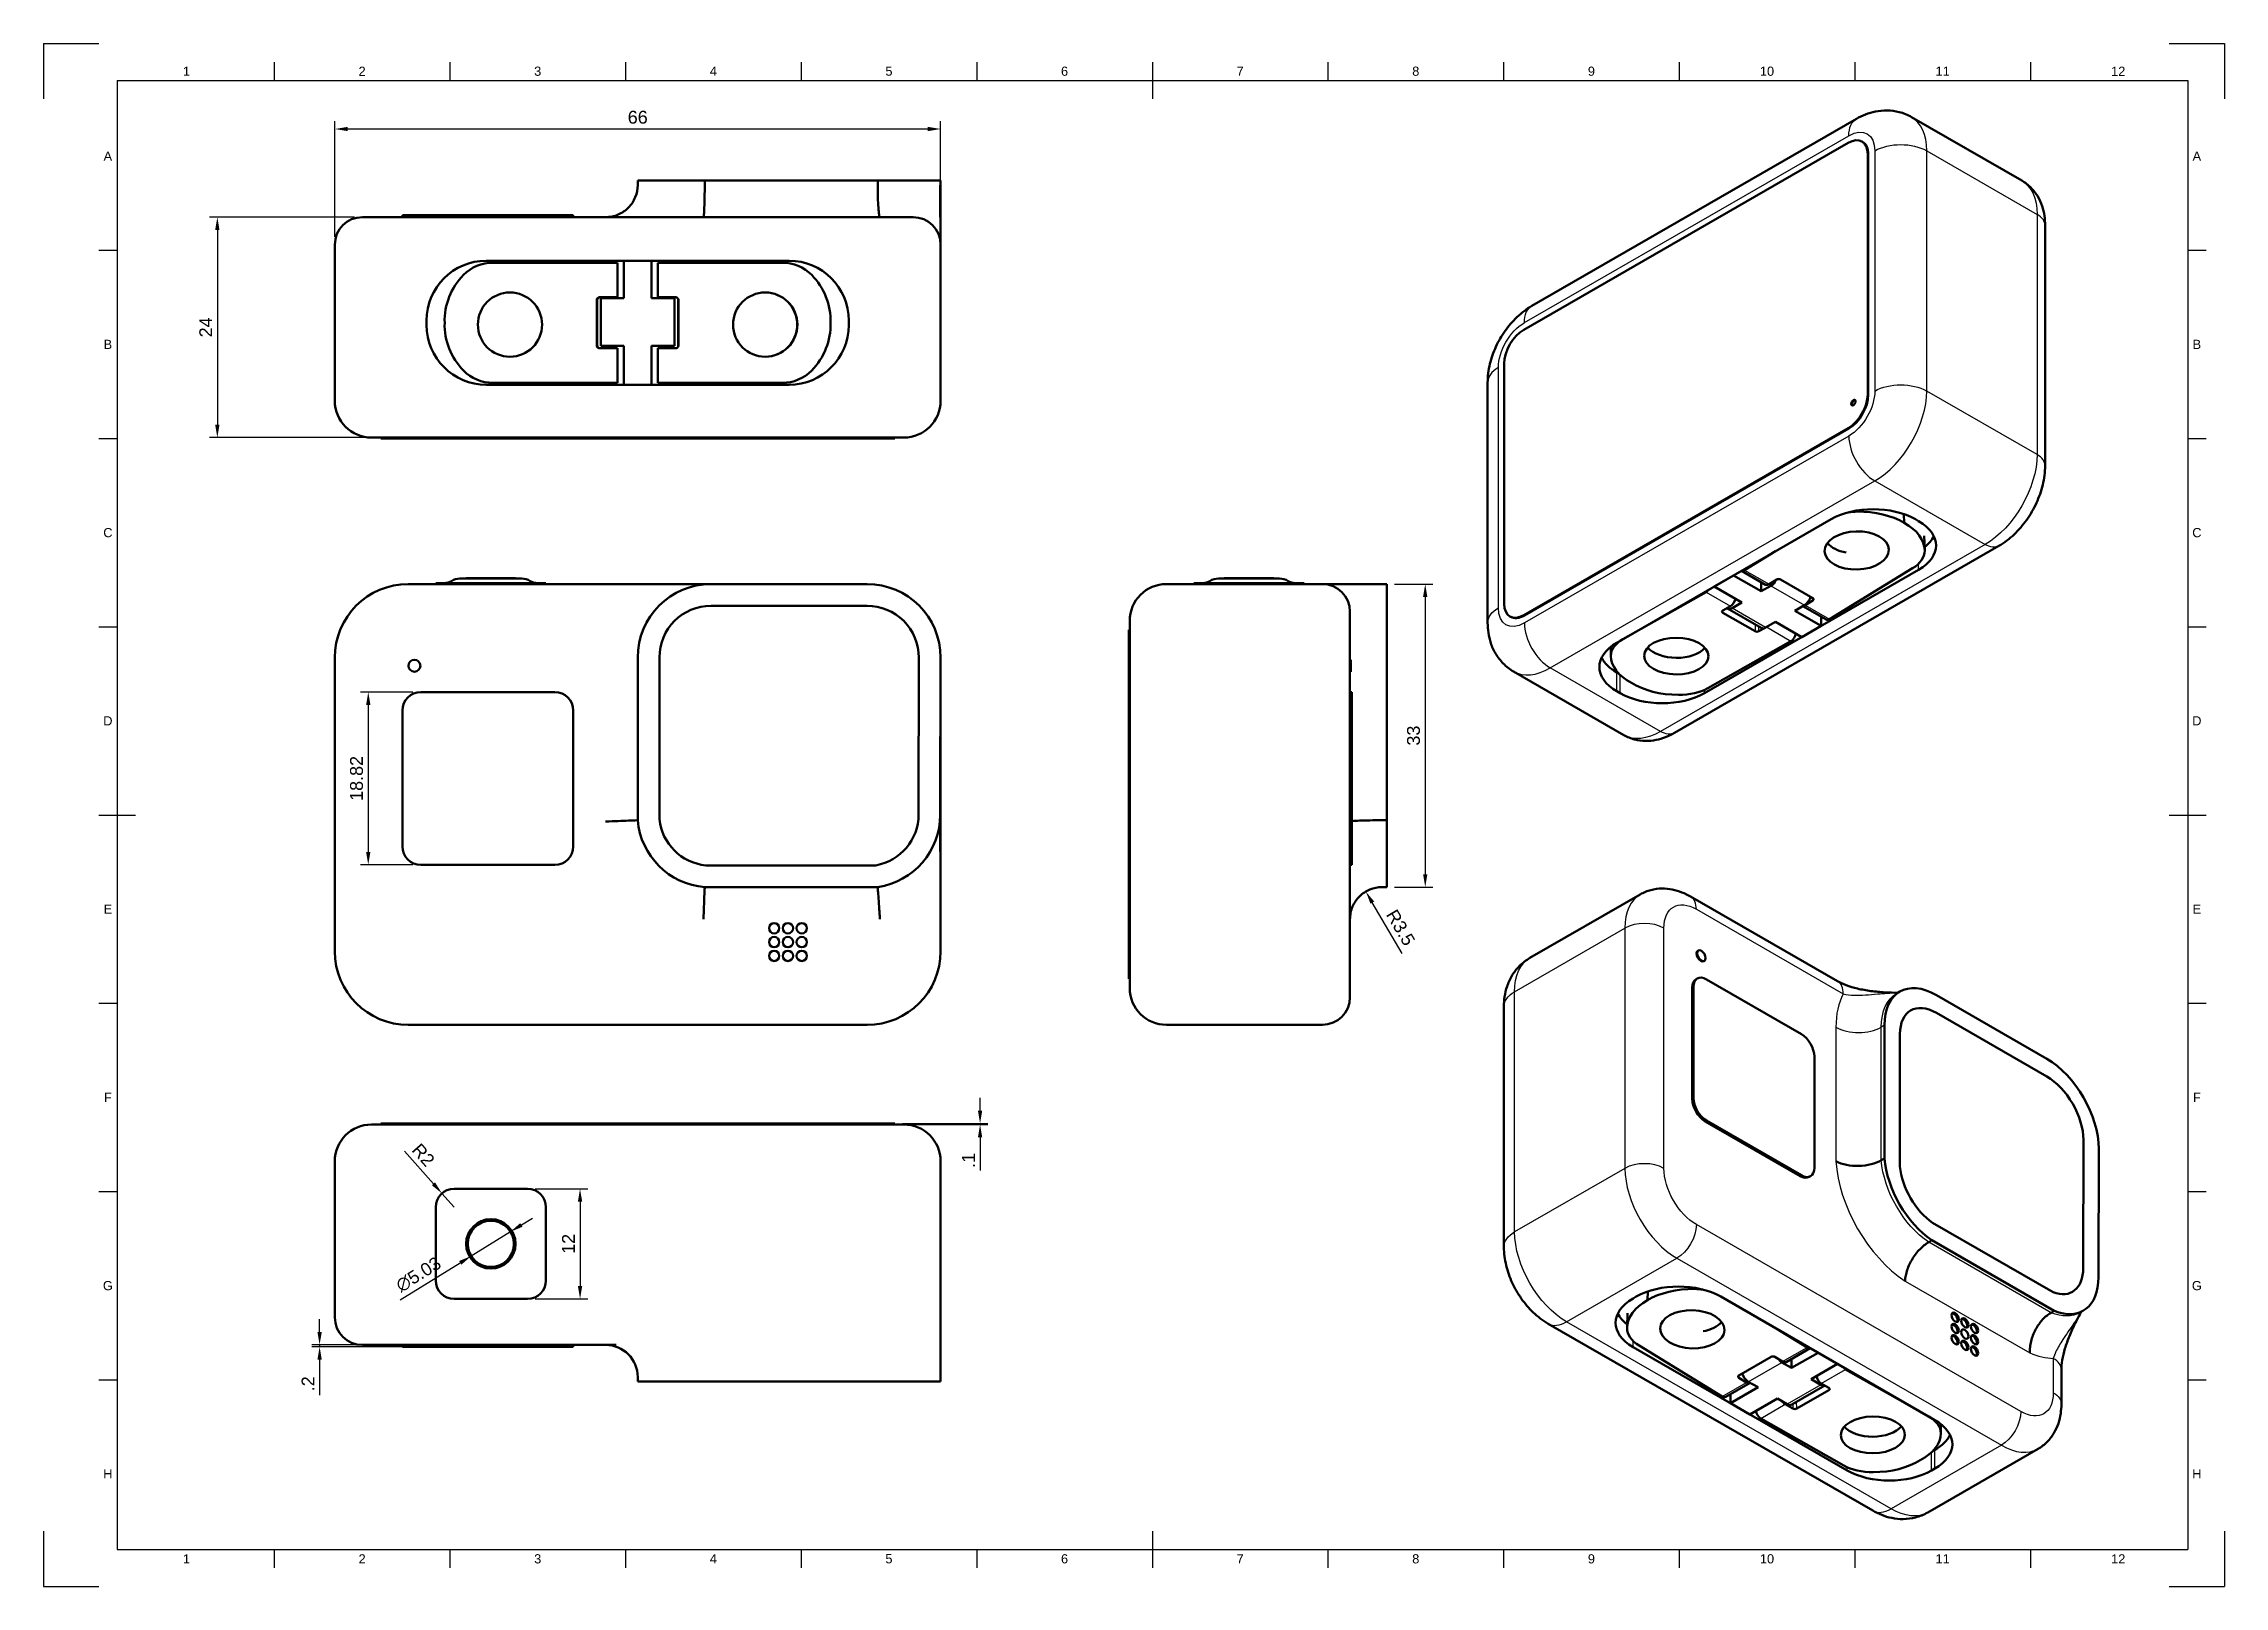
# Model space of a CAD drawing. Header units: millimetres. Extents: x 0 to 594, y 0 to 420.
import ezdxf
from ezdxf.enums import TextEntityAlignment as Align

# ---------------------------------------------------------------- set-up
doc = ezdxf.new("R2010")
doc.units = ezdxf.units.MM
doc.header["$LTSCALE"] = 0.75
for name, color, linetype, lineweight in [('Border', 7, 'Continuous', 25), ('Dimensions', 7, 'Continuous', 25), ('Visible', 7, 'Continuous', 50), ('Visible Narrow', 7, 'Continuous', 25)]:
    doc.layers.add(name, color=color, linetype=linetype, lineweight=lineweight)
doc.styles.add('FusionTitle', font='arial.ttf')
doc.styles.get("Standard").update_dxf_attribs({"font": 'arial.ttf'})
doc.dimstyles.new('ISO-25', dxfattribs={"dimtxt": 3.5, "dimasz": 3.5, "dimexe": 2.1, "dimexo": 2.1, "dimgap": 1.4, "dimtad": 1, "dimzin": 12, "dimdsep": 46, "dimtxsty": 'Standard', "dimcen": 0, "dimclrd": 256, "dimclre": 256, "dimclrt": 256, "dimazin": 3, "dimtp": 0.1, "dimtm": 0.1, "dimtfac": 0.714286, "dimtmove": 0, "dimatfit": 3, "dimfxl": 1, "dimtzin": 12, "dimarcsym": 0})

msp = doc.modelspace()

# ---------------------------------------------------------------- blocks, each defined once
blk = doc.blocks.new('ISO_A2_SHEET')
at = {"layer": 'Border'}
for p, q in [((20, 410), (584, 410)), ((20, 410), (20, 10)), ((62.8335, 415), (62.8335, 410)), ((110.6668, 415), (110.6668, 410)), ((158.5001, 415), (158.5001, 410)), ((206.3334, 415), (206.3334, 410)), ((254.1667, 415), (254.1667, 410)), ((302, 415), (302, 405)), ((349.8333, 415), (349.8333, 410)), ((397.6666, 415), (397.6666, 410)), ((445.4999, 415), (445.4999, 410)), ((493.3332, 415), (493.3332, 410)), ((541.1665, 415), (541.1665, 410)), ((584, 410), (584, 10)), ((15, 363.75), (20, 363.75)), ((584, 363.75), (589, 363.75)), ((15, 312.5), (20, 312.5)), ((584, 312.5), (589, 312.5)), ((15, 261.25), (20, 261.25)), ((584, 261.25), (589, 261.25)), ((15, 210), (25, 210)), ((579, 210), (589, 210)), ((15, 158.75), (20, 158.75)), ((584, 158.75), (589, 158.75)), ((15, 107.5), (20, 107.5)), ((584, 107.5), (589, 107.5)), ((15, 56.25), (20, 56.25)), ((584, 56.25), (589, 56.25)), ((302, 15), (302, 5)), ((20, 10), (584, 10)), ((62.8335, 10), (62.8335, 5)), ((110.6668, 10), (110.6668, 5)), ((158.5001, 10), (158.5001, 5)), ((206.3334, 10), (206.3334, 5)), ((254.1667, 10), (254.1667, 5)), ((349.8333, 10), (349.8333, 5)), ((397.6666, 10), (397.6666, 5)), ((445.4999, 10), (445.4999, 5)), ((493.3332, 10), (493.3332, 5)), ((541.1665, 10), (541.1665, 5))]:
    blk.add_line(p, q, dxfattribs=at)
at = {"layer": 'Defpoints'}
for p, q in [((0, 420), (15, 420)), ((0, 420), (0, 405)), ((579, 420), (594, 420)), ((594, 420), (594, 405)), ((0, 15), (0, 0)), ((594, 15), (594, 0)), ((0, 0), (15, 0)), ((579, 0), (594, 0))]:
    blk.add_line(p, q, dxfattribs=at)
at = {"layer": 'Border', "style": 'FusionTitle'}
for s, p in [('1', (38.91685, 412.5)), ('2', (86.75015, 412.5)), ('3', (134.58345, 412.5)), ('4', (182.41675, 412.5)), ('5', (230.25005, 412.5)), ('6', (278.08335, 412.5)), ('7', (325.91665, 412.5)), ('8', (373.74995, 412.5)), ('9', (421.58325, 412.5)), ('10', (469.41655, 412.5)), ('11', (517.24985, 412.5)), ('12', (565.08315, 412.5)), ('A', (17.5, 389.375)), ('A', (586.5, 389.375)), ('B', (17.5, 338.125)), ('B', (586.5, 338.125)), ('C', (17.5, 286.875)), ('C', (586.5, 286.875)), ('D', (17.5, 235.625)), ('D', (586.5, 235.625)), ('E', (17.5, 184.375)), ('E', (586.5, 184.375)), ('F', (17.5, 133.125)), ('F', (586.5, 133.125)), ('G', (17.5, 81.875)), ('G', (586.5, 81.875)), ('H', (17.5, 30.625)), ('H', (586.5, 30.625)), ('1', (38.91685, 7.5)), ('2', (86.75015, 7.5)), ('3', (134.58345, 7.5)), ('4', (182.41675, 7.5)), ('5', (230.25005, 7.5)), ('6', (278.08335, 7.5)), ('7', (325.91665, 7.5)), ('8', (373.74995, 7.5)), ('9', (421.58325, 7.5)), ('10', (469.41655, 7.5)), ('11', (517.24985, 7.5)), ('12', (565.08315, 7.5))]:
    blk.add_text(s, height=2.5, dxfattribs=at).set_placement(p, align=Align.MIDDLE)
blk = doc.blocks.new('*D18')
at = {"layer": 'Defpoints', "color": 0, "transparency": 16777216}
for p in [(79.32, 396.76), (79.32, 365.26), (244.32, 365.26)]:
    blk.add_point(p, dxfattribs=at)
at = {"layer": 'Dimensions', "lineweight": -2, "transparency": 16777216}
for p, q in [((79.32, 367.36), (79.32, 398.86)), ((244.32, 367.36), (244.32, 398.86)), ((240.82, 396.76), (82.82, 396.76))]:
    blk.add_line(p, q, dxfattribs=at)
at = {"layer": 'Dimensions', "transparency": 16777216}
for points in [[(82.82, 397.34), (82.82, 396.18), (79.32, 396.76)], [(240.82, 397.34), (240.82, 396.18), (244.32, 396.76)]]:
    blk.add_solid(points, dxfattribs=at)
at = {"layer": 'Dimensions', "transparency": 16777216, "insert": (161.82, 399.95), "char_height": 3.5, "attachment_point": 5}
blk.add_mtext('66', dxfattribs=at)
blk = doc.blocks.new('*D19')
at = {"layer": 'Defpoints', "color": 0, "transparency": 16777216}
for p in [(86.82, 372.76), (47.32, 312.76), (89.32, 312.76)]:
    blk.add_point(p, dxfattribs=at)
at = {"layer": 'Dimensions', "lineweight": -2, "transparency": 16777216}
for p, q in [((84.72, 372.76), (45.22, 372.76)), ((47.32, 369.26), (47.32, 316.26)), ((87.22, 312.76), (45.22, 312.76))]:
    blk.add_line(p, q, dxfattribs=at)
at = {"layer": 'Dimensions', "transparency": 16777216}
for points in [[(46.73, 369.26), (47.9, 369.26), (47.32, 372.76)], [(46.73, 316.26), (47.9, 316.26), (47.32, 312.76)]]:
    blk.add_solid(points, dxfattribs=at)
at = {"layer": 'Dimensions', "transparency": 16777216, "insert": (44.16, 342.76), "char_height": 3.5, "attachment_point": 5, "rotation": 90}
blk.add_mtext('24', dxfattribs=at)
blk = doc.blocks.new('*D20')
at = {"layer": 'Defpoints', "color": 0, "transparency": 16777216}
for p in [(365.83, 272.87), (365.83, 190.37), (376.33, 190.37)]:
    blk.add_point(p, dxfattribs=at)
at = {"layer": 'Dimensions', "lineweight": -2, "transparency": 16777216}
for p, q in [((367.93, 272.87), (378.43, 272.87)), ((376.33, 269.37), (376.33, 193.87)), ((367.93, 190.37), (378.43, 190.37))]:
    blk.add_line(p, q, dxfattribs=at)
at = {"layer": 'Dimensions', "transparency": 16777216}
for points in [[(375.74, 269.37), (376.91, 269.37), (376.33, 272.87)], [(375.74, 193.87), (376.91, 193.87), (376.33, 190.37)]]:
    blk.add_solid(points, dxfattribs=at)
at = {"layer": 'Dimensions', "transparency": 16777216, "insert": (373.14, 231.62), "char_height": 3.5, "attachment_point": 5, "rotation": 90}
blk.add_mtext('33', dxfattribs=at)
blk = doc.blocks.new('*D21')
at = {"layer": 'Defpoints', "color": 0, "transparency": 16777216}
for p in [(360.14, 189.17), (364.58, 181.62)]:
    blk.add_point(p, dxfattribs=at)
at = {"layer": 'Dimensions', "lineweight": -2, "transparency": 16777216}
blk.add_line((370.05, 172.32), (361.91, 186.15), dxfattribs=at)
at = {"layer": 'Dimensions', "transparency": 16777216}
blk.add_solid([(362.42, 186.45), (361.41, 185.85), (360.14, 189.17)], dxfattribs=at)
at = {"layer": 'Dimensions', "transparency": 16777216, "insert": (369.62, 179.34), "char_height": 3.5, "attachment_point": 5, "rotation": 300.46852}
blk.add_mtext('R3.5', dxfattribs=at)
blk = doc.blocks.new('*D22')
at = {"layer": 'Defpoints', "color": 0, "transparency": 16777216}
for p in [(102.71, 243.48), (88.43, 196.44), (102.71, 196.44)]:
    blk.add_point(p, dxfattribs=at)
at = {"layer": 'Dimensions', "lineweight": -2, "transparency": 16777216}
for p, q in [((100.61, 243.48), (86.33, 243.48)), ((88.43, 239.98), (88.43, 199.94)), ((100.61, 196.44), (86.33, 196.44))]:
    blk.add_line(p, q, dxfattribs=at)
at = {"layer": 'Dimensions', "transparency": 16777216}
for points in [[(87.84, 239.98), (89.01, 239.98), (88.43, 243.48)], [(87.84, 199.94), (89.01, 199.94), (88.43, 196.44)]]:
    blk.add_solid(points, dxfattribs=at)
at = {"layer": 'Dimensions', "transparency": 16777216, "insert": (85.24, 219.96), "char_height": 3.5, "attachment_point": 5, "rotation": 90}
blk.add_mtext('18.82', dxfattribs=at)
blk = doc.blocks.new('*D23')
at = {"layer": 'Defpoints', "color": 0, "transparency": 16777216}
for p in [(131.82, 108.24), (131.82, 78.24), (146.11, 78.24)]:
    blk.add_point(p, dxfattribs=at)
at = {"layer": 'Dimensions', "lineweight": -2, "transparency": 16777216}
for p, q in [((133.92, 108.24), (148.21, 108.24)), ((146.11, 104.74), (146.11, 81.74)), ((133.92, 78.24), (148.21, 78.24))]:
    blk.add_line(p, q, dxfattribs=at)
at = {"layer": 'Dimensions', "transparency": 16777216}
for points in [[(145.53, 104.74), (146.7, 104.74), (146.11, 108.24)], [(145.53, 81.74), (146.7, 81.74), (146.11, 78.24)]]:
    blk.add_solid(points, dxfattribs=at)
at = {"layer": 'Dimensions', "transparency": 16777216, "insert": (142.96, 93.24), "char_height": 3.5, "attachment_point": 5, "rotation": 90}
blk.add_mtext('12', dxfattribs=at)
blk = doc.blocks.new('*D24')
at = {"layer": 'Defpoints', "color": 0, "transparency": 16777216}
for p in [(108.5, 106.98), (111.82, 103.24)]:
    blk.add_point(p, dxfattribs=at)
at = {"layer": 'Dimensions', "lineweight": -2, "transparency": 16777216}
for p, q in [((98.28, 118.51), (106.18, 109.6)), ((111.82, 103.24), (108.5, 106.98))]:
    blk.add_line(p, q, dxfattribs=at)
at = {"layer": 'Dimensions', "transparency": 16777216}
blk.add_solid([(106.61, 109.99), (105.74, 109.21), (108.5, 106.98)], dxfattribs=at)
at = {"layer": 'Dimensions', "transparency": 16777216, "insert": (103.43, 117.46), "char_height": 3.5, "attachment_point": 5, "rotation": 311.55484}
blk.add_mtext('R2', dxfattribs=at)
blk = doc.blocks.new('*D25')
at = {"layer": 'Defpoints', "color": 0, "transparency": 16777216}
for p in [(127.16, 96.55), (116.47, 89.93)]:
    blk.add_point(p, dxfattribs=at)
at = {"layer": 'Dimensions', "lineweight": -2, "transparency": 16777216}
for p, q in [((127.16, 96.55), (116.47, 89.93)), ((130.14, 98.39), (133.12, 100.23)), ((97.16, 77.99), (113.49, 88.09))]:
    blk.add_line(p, q, dxfattribs=at)
at = {"layer": 'Dimensions', "transparency": 16777216}
for points in [[(129.83, 98.89), (130.45, 97.89), (127.16, 96.55)], [(113.18, 88.58), (113.8, 87.59), (116.47, 89.93)]]:
    blk.add_solid(points, dxfattribs=at)
at = {"layer": 'Dimensions', "transparency": 16777216, "insert": (102.11, 84.91), "char_height": 3.5, "attachment_point": 5, "rotation": 31.7401}
blk.add_mtext('∅5.03', dxfattribs=at)
blk = doc.blocks.new('*D26')
at = {"layer": 'Defpoints', "color": 0, "transparency": 16777216}
for p in [(101.71, 65.74), (75.17, 65.24), (102.71, 65.24)]:
    blk.add_point(p, dxfattribs=at)
at = {"layer": 'Dimensions', "lineweight": -2, "transparency": 16777216}
for p, q in [((75.17, 69.24), (75.17, 72.74)), ((99.61, 65.74), (73.07, 65.74)), ((75.17, 65.74), (75.17, 65.24)), ((100.61, 65.24), (73.07, 65.24)), ((75.17, 61.74), (75.17, 52.06))]:
    blk.add_line(p, q, dxfattribs=at)
at = {"layer": 'Dimensions', "transparency": 16777216}
for points in [[(74.59, 69.24), (75.76, 69.24), (75.17, 65.74)], [(74.59, 61.74), (75.76, 61.74), (75.17, 65.24)]]:
    blk.add_solid(points, dxfattribs=at)
at = {"layer": 'Dimensions', "transparency": 16777216, "insert": (72.02, 55.15), "char_height": 3.5, "attachment_point": 5, "rotation": 90}
blk.add_mtext('.2', dxfattribs=at)
blk = doc.blocks.new('*D27')
at = {"layer": 'Defpoints', "color": 0, "transparency": 16777216}
for p in [(231.82, 125.99), (234.32, 125.74), (255.08, 125.74)]:
    blk.add_point(p, dxfattribs=at)
at = {"layer": 'Dimensions', "lineweight": -2, "transparency": 16777216}
for p, q in [((255.08, 129.49), (255.08, 132.99)), ((233.92, 125.99), (257.18, 125.99)), ((236.42, 125.74), (257.18, 125.74)), ((255.08, 125.99), (255.08, 125.74)), ((255.08, 122.24), (255.08, 113.2))]:
    blk.add_line(p, q, dxfattribs=at)
at = {"layer": 'Dimensions', "transparency": 16777216}
for points in [[(254.49, 129.49), (255.66, 129.49), (255.08, 125.99)], [(254.49, 122.24), (255.66, 122.24), (255.08, 125.74)]]:
    blk.add_solid(points, dxfattribs=at)
at = {"layer": 'Dimensions', "transparency": 16777216, "insert": (251.92, 115.97), "char_height": 3.5, "attachment_point": 5, "rotation": 90}
blk.add_mtext('.1', dxfattribs=at)

# ---------------------------------------------------------------- dimensions: what is measured, and where the dimension line sits
at = {"layer": 'Dimensions'}
dim = msp.add_linear_dim(base=(79.315, 396.761), p1=(244.315, 365.261), p2=(79.315, 365.261), dimstyle='ISO-25', override={"dimlfac": 0.4, "dimclrd": 256, "dimclre": 256}, dxfattribs=at)
dim.commit()
dim.dimension.update_dxf_attribs({"geometry": '*D18', "text_midpoint": (161.815, 399.948)})
for base, p1, p2, angle, picture, middle in [((47.315, 312.761), (86.815, 372.761), (89.315, 312.761), 90, '*D19', (44.158, 342.761)), ((88.42793, 196.44089), (102.71491, 243.47841), (102.71491, 196.44089), 270, '*D22', (85.24092, 219.95965)), ((146.115, 78.239), (131.815, 108.239), (131.815, 78.239), 270, '*D23', (142.958, 93.239))]:
    dim = msp.add_linear_dim(base=base, p1=p1, p2=p2, angle=angle, dimstyle='ISO-25', override={"dimlfac": 0.4, "dimclrd": 256, "dimclre": 256}, dxfattribs=at)
    dim.commit()
    dim.dimension.update_dxf_attribs({"geometry": picture, "text_midpoint": middle})
dim = msp.add_aligned_dim(p1=(365.826, 272.875), p2=(365.826, 190.375), distance=10.5, dimstyle='ISO-25', override={"dimlfac": 0.4, "dimclrd": 256, "dimclre": 256}, dxfattribs=at)
dim.commit()
dim.dimension.update_dxf_attribs({"geometry": '*D20', "text_midpoint": (373.137, 231.625)})
dim = msp.add_radius_dim(center=(364.576, 181.625), mpoint=(360.139, 189.167), dimstyle='ISO-25', override={"dimlfac": 0.4, "dimse1": 1, "dimclrd": 256, "dimclre": 256}, dxfattribs=at)
dim.commit()
dim.dimension.update_dxf_attribs({"geometry": '*D21', "text_midpoint": (366.87, 177.726), "dimtype": 164})
for base, p1, p2, angle, picture, middle in [((255.076, 125.739), (231.815, 125.989), (234.315, 125.739), 270, '*D27', (255.076, 115.971)), ((75.172, 65.239), (101.714, 65.739), (102.715, 65.239), 90, '*D26', (75.172, 55.151))]:
    dim = msp.add_linear_dim(base=base, p1=p1, p2=p2, angle=angle, dimstyle='ISO-25', override={"dimlfac": 0.4}, dxfattribs=at)
    dim.commit()
    dim.dimension.update_dxf_attribs({"geometry": picture, "text_midpoint": middle, "dimtype": 160})
dim = msp.add_radius_dim(center=(111.815, 103.239), mpoint=(108.498, 106.98), dimstyle='ISO-25', override={"dimlfac": 0.4, "dimse1": 1, "dimclrd": 256, "dimclre": 256}, dxfattribs=at)
dim.commit()
dim.dimension.update_dxf_attribs({"geometry": '*D24', "text_midpoint": (103.429, 117.459)})
dim = msp.add_diameter_dim_2p(p1=(127.164, 96.548), p2=(116.466, 89.93), dimstyle='ISO-25', override={"dimlfac": 0.4}, dxfattribs=at)
dim.commit()
dim.dimension.update_dxf_attribs({"geometry": '*D25', "text_midpoint": (103.837, 82.118), "dimtype": 163})

# ---------------------------------------------------------------- linework, layer by layer
at = {"layer": 'Visible', "extrusion": (0.707107, -0.407196, -0.578093)}
for p, q in [((405.404, 348.63, -50.069), (493.792, 399.529, 22.193)), ((508.763, 400.019, 27.951), (538.815, 382.714, 3.382)), ((491.535, 392.993, 29.558), (403.146, 342.094, -42.704)), ((495.454, 393.259, 33.732), (495.277, 393.361, 33.877)), ((496.838, 324.512, 84.281), (496.838, 389.915, 38.213)), ((497.015, 324.41, 84.137), (497.015, 389.814, 38.068)), ((545.173, 305.068, 56.678), (545.173, 370.472, 10.609)), ((397.843, 332.908, -42.72), (397.843, 267.504, 3.348)), ((393.323, 262.313, -4.022), (393.323, 327.716, -50.091)), ((403.146, 264.427, 12.003), (491.535, 315.326, 84.265)), ((403.323, 264.325, 11.859), (491.711, 315.224, 84.12)), ((506.725, 291.898, 64.858), (506.791, 289.51, 66.62)), ((428.514, 256.905, 23.031), (486.85, 290.499, 70.724)), ((509.831, 290.499, 70.724), (510.715, 289.99, 70.001)), ((512.366, 282.098, 56.369), (512.259, 286.003, 53.488)), ((444.189, 232.36, -15.612), (532.577, 283.259, 56.65)), ((463.331, 276.65, 50.817), (471.752, 281.804, 57.486)), ((510.715, 276.756, 51.213), (452.379, 243.162, 3.521)), ((460.334, 275.229, 49.045), (455.03, 272.175, 44.71)), ((467.847, 270.902, 42.903), (460.334, 275.229, 49.045)), ((462.477, 276.463, 49.603), (469.003, 272.705, 44.268)), ((467.847, 273.371, 41.165), (467.847, 270.902, 42.903)), ((472.067, 274.099, 47.034), (469.98, 272.821, 45.381)), ((481.903, 269.064, 39.846), (473.127, 274.118, 47.02)), ((509.076, 277.168, 49.813), (486.465, 263.328, 31.904)), ((452.815, 270.685, 42.155), (430.194, 257.864, 23.516)), ((455.03, 272.175, 44.71), (462.543, 267.848, 38.567)), ((462.543, 267.848, 38.567), (459.892, 266.321, 36.4)), ((470.498, 272.429, 45.071), (467.847, 270.902, 42.903)), ((479.816, 267.157, 37.339), (481.903, 268.434, 38.992)), ((399.58, 263.957, 7.54), (399.404, 264.059, 7.684)), ((457.376, 265.673, 35), (459.464, 266.856, 36.72)), ((466.152, 260.014, 26.954), (457.376, 265.067, 34.129)), ((458.644, 266.199, 34.96), (467.805, 260.923, 27.471)), ((469.052, 261.046, 28.91), (471.704, 262.573, 31.078)), ((471.704, 262.573, 31.078), (478.895, 258.432, 25.199)), ((477.007, 265.627, 35.414), (479.659, 267.154, 37.582)), ((484.198, 261.486, 29.535), (477.007, 265.627, 35.414)), ((478.895, 258.432, 25.199), (484.198, 261.486, 29.535)), ((479.15, 266.861, 35.972), (485.488, 263.212, 30.791)), ((484.198, 263.954, 27.796), (484.198, 261.486, 29.535)), ((426.916, 255.834, 15.29), (426.899, 253.359, 17.012)), ((453.327, 244.542, 4.603), (475.949, 257.363, 23.243)), ((468.908, 260.97, 28.355), (467.213, 260.009, 26.958)), ((400.413, 249.053, 1.759), (430.466, 231.747, -22.81)), ((429.112, 248.436, 0.155), (428.514, 248.781, 0.644)), ((429.398, 243.162, 3.521), (428.514, 243.671, 4.243))]:
    msp.add_line(p, q, dxfattribs=at)
at = {"layer": 'Visible', "extrusion": (0, 1, 0)}
for p, q in [((161.815, 382.761, 5.111), (161.815, 381.511, 5.111)), ((180.066, 382.761, 23.313), (180.066, 381.511, 23.313)), ((180.066, 382.761, 23.313), (227.196, 382.761, 23.313)), ((227.196, 382.761, 23.313), (227.196, 381.511, 23.313)), ((244.24, 382.761, 3.602), (244.315, 382.761, -39.188)), ((244.315, 382.761, -39.188), (244.315, 372.761, -39.188)), ((97.715, 372.761, 12.246), (97.715, 373.261, 12.246)), ((224.315, 372.761, 53.312), (99.315, 372.761, 53.312)), ((102.715, 373.261, 17.246), (139.267, 373.261, 17.246)), ((144.267, 372.761, 12.246), (144.267, 373.261, 12.246)), ((79.315, 365.261, 40.812), (79.315, 322.761, 40.812)), ((244.315, 322.761, 40.812), (244.315, 365.261, 40.812)), ((120.565, 360.886, 60.812), (203.065, 360.886, 60.812)), ((122.366, 360.368, 59.669), (154.343, 360.368, 60.671)), ((156.33, 360.368, 57.106), (156.276, 360.368, 58.855)), ((156.331, 360.368, 57.047), (156.331, 350.966, 57.047)), ((165.565, 360.886, 60.812), (158.065, 360.886, 60.812)), ((158.065, 360.886, 60.812), (158.065, 350.716, 60.812)), ((165.565, 350.716, 60.812), (165.565, 360.886, 60.812)), ((167.311, 360.368, 56.949), (167.325, 360.368, 58.699)), ((167.311, 350.966, 56.935), (167.311, 360.368, 56.935)), ((201.207, 360.368, 60.308), (169.215, 360.368, 60.559)), ((154.343, 350.966, 60.671), (151.392, 350.966, 60.578)), ((151.815, 350.716, 58.312), (151.815, 337.761, 58.312)), ((153.815, 350.716, 57.568), (153.815, 350.966, 57.568)), ((158.065, 350.716, 60.812), (154.315, 350.716, 60.812)), ((155.815, 350.716, 57.568), (155.815, 350.966, 57.568)), ((156.33, 350.966, 57.106), (156.276, 350.966, 58.855)), ((169.315, 350.716, 60.812), (165.565, 350.716, 60.812)), ((167.311, 350.966, 56.949), (167.325, 350.966, 58.699)), ((167.815, 350.966, 57.446), (167.815, 350.716, 57.446)), ((169.215, 350.966, 60.559), (172.167, 350.966, 60.536)), ((169.815, 350.966, 57.446), (169.815, 350.716, 57.446)), ((171.815, 337.761, 58.312), (171.815, 350.716, 58.312)), ((104.315, 343.386, 60.812), (104.315, 344.636, 60.812)), ((150.642, 350.216, 60.555), (150.642, 337.805, 60.555)), ((150.814, 350.216, 55.057), (150.814, 337.805, 55.057)), ((172.874, 350.216, 55.03), (172.874, 337.805, 55.03)), ((172.917, 350.216, 60.53), (172.917, 337.805, 60.53)), ((219.315, 344.636, 60.812), (219.315, 343.386, 60.812)), ((151.392, 337.055, 60.578), (154.343, 337.055, 60.671)), ((153.815, 337.055, 57.568), (153.815, 337.761, 57.568)), ((154.315, 337.761, 60.812), (158.065, 337.761, 60.812)), ((155.815, 337.055, 57.568), (155.815, 337.761, 57.568)), ((156.33, 337.055, 57.106), (156.276, 337.055, 58.855)), ((156.331, 327.653, 57.047), (156.331, 337.055, 57.047)), ((158.065, 337.761, 60.812), (158.065, 327.136, 60.812)), ((165.565, 327.136, 60.812), (165.565, 337.761, 60.812)), ((165.565, 337.761, 60.812), (169.315, 337.761, 60.812)), ((167.311, 337.055, 56.949), (167.325, 337.055, 58.699)), ((167.311, 337.055, 56.935), (167.311, 327.653, 56.935)), ((167.815, 337.761, 57.446), (167.815, 337.055, 57.446)), ((172.167, 337.055, 60.536), (169.215, 337.055, 60.559)), ((169.815, 337.761, 57.446), (169.815, 337.055, 57.446)), ((203.065, 327.136, 60.812), (120.565, 327.136, 60.812)), ((154.343, 327.653, 60.671), (122.366, 327.653, 59.669)), ((156.33, 327.653, 57.106), (156.276, 327.653, 58.855)), ((158.065, 327.136, 60.812), (165.565, 327.136, 60.812)), ((167.311, 327.653, 56.949), (167.325, 327.653, 58.699)), ((169.215, 327.653, 60.559), (201.207, 327.653, 60.308)), ((91.815, 312.761, 40.812), (91.815, 312.511, 40.812)), ((99.315, 312.761, 50.812), (224.315, 312.761, 50.812)), ((224.315, 312.511, 48.312), (99.315, 312.511, 48.312)), ((231.815, 312.761, 40.812), (231.815, 312.511, 40.812))]:
    msp.add_line(p, q, dxfattribs=at)
at = {"layer": 'Visible'}
for p, q in [((115.084, 274.375, -2.375), (115.084, 274.5, -2.375)), ((126.989, 274.375, 5.939), (116.641, 274.375, 5.939)), ((128.546, 274.375, -2.375), (128.546, 274.5, -2.375)), ((155.925, 272.875, 17.625), (99.315, 272.875, 17.625)), ((106.815, 272.875, 7.625), (106.815, 273.125, 7.625)), ((111.815, 273.125, 12.625), (131.815, 273.125, 12.625)), ((136.815, 272.875, 7.625), (136.815, 273.125, 7.625)), ((224.315, 272.875, 35.125), (181.815, 272.875, 35.125)), ((181.815, 266.957, 35.125), (224.315, 266.957, 35.125)), ((224.315, 266.957, 35.125), (181.815, 266.957, 35.125)), ((79.315, 252.875, 17.625), (79.315, 172.875, 17.625)), ((161.815, 252.875, 35.125), (161.815, 208.576, 35.125)), ((167.733, 208.855, 35.125), (167.733, 252.875, 35.125)), ((167.733, 252.875, 35.125), (167.733, 208.855, 35.125)), ((238.397, 252.867, 35.125), (238.322, 210.113, 35.125)), ((238.322, 210.113, 35.125), (238.397, 252.867, 35.125)), ((244.24, 210.085, 35.125), (244.315, 252.875, 35.125)), ((244.315, 252.875, 25.125), (244.315, 201.874, 25.125)), ((97.715, 238.478, 25.625), (97.715, 201.441, 25.625)), ((139.267, 243.478, 25.625), (102.715, 243.478, 25.625)), ((144.267, 201.441, 25.625), (144.267, 238.478, 25.625)), ((102.715, 196.441, 25.625), (139.267, 196.441, 25.625)), ((226.717, 196.293, 35.125), (180.336, 196.293, 35.125)), ((180.336, 196.293, 35.125), (226.717, 196.293, 35.125)), ((180.066, 190.375, 35.125), (227.196, 190.375, 35.125)), ((244.315, 172.875, 17.625), (244.315, 184.301, 17.625)), ((99.315, 152.875, 17.625), (224.315, 152.875, 17.625))]:
    msp.add_line(p, q, dxfattribs=at)
at = {"layer": 'Visible', "extrusion": (1, 2.96652e-13, 2.96655e-13)}
for p, q in [((321.595, 274.375, 40.012), (321.595, 274.5, 40.012)), ((333.4, 274.375, 48.426), (323.251, 274.375, 48.426)), ((335.056, 274.375, 40.012), (335.056, 274.5, 40.012)), ((348.326, 272.875, 62.512), (305.826, 272.875, 62.512)), ((313.326, 272.875, 50.012), (313.326, 273.125, 50.012)), ((318.326, 273.125, 55.012), (338.326, 273.125, 55.012)), ((343.326, 272.875, 50.012), (343.326, 273.125, 50.012)), ((364.576, 272.875, -19.988), (365.826, 272.875, -19.988)), ((295.826, 260.375, 62.512), (295.576, 260.375, 62.512)), ((295.576, 172.875, 70.012), (295.576, 252.875, 70.012)), ((295.826, 252.875, 72.512), (295.826, 172.875, 72.512)), ((355.826, 172.875, 75.012), (355.826, 252.875, 75.012)), ((355.826, 252.267, 60.835), (356.076, 252.267, 60.835)), ((365.826, 252.875, 0.012), (365.826, 208.576, 0.012)), ((355.826, 249.009, 60.835), (356.076, 249.009, 60.835)), ((355.826, 243.478, 59.112), (356.326, 243.478, 59.112)), ((356.326, 238.478, 64.112), (356.326, 201.441, 64.112)), ((365.826, 208.576, 0.012), (364.576, 208.576, 0.012)), ((355.826, 196.441, 59.112), (356.326, 196.441, 59.112)), ((365.826, 190.375, -18.239), (364.576, 190.375, -18.239)), ((295.826, 165.375, 62.512), (295.576, 165.375, 62.512)), ((305.826, 152.875, 62.512), (348.326, 152.875, 62.512))]:
    msp.add_line(p, q, dxfattribs=at)
at = {"layer": 'Visible', "extrusion": (0.707107, 0.407196, 0.578093)}
for p, q in [((404.84, 171.088, -0.809), (434.892, 188.394, 23.76)), ((448.616, 187.781, 16.562), (488.645, 164.73, -16.164)), ((450.55, 173.016, 28.414), (450.726, 173.118, 28.559)), ((452.175, 170.193, 28.414), (452.352, 170.294, 28.559)), ((449.045, 162.998, 37.311), (449.045, 132.718, 58.64)), ((449.398, 163.202, 37.6), (449.398, 132.922, 58.929)), ((450.085, 165.295, 34.421), (450.439, 165.499, 34.71)), ((478.78, 150.37, 10.7), (452.934, 165.253, 31.831)), ((505.603, 161.926, -13.816), (504.719, 161.417, -14.538)), ((545.636, 143.64, -49.902), (515.584, 160.946, -25.333)), ((397.75, 157.828, 4.972), (397.75, 92.425, 51.041)), ((515.584, 156.107, -21.925), (545.636, 138.802, -46.494)), ((545.636, 138.802, -46.494), (515.584, 156.107, -21.925)), ((501.441, 152.738, -2.254), (501.441, 116.522, 23.256)), ((505.626, 114.34, 19.674), (505.626, 150.329, -5.675)), ((505.626, 150.329, -5.675), (505.626, 114.34, 19.674)), ((482.315, 113.966, 32.018), (482.315, 144.246, 10.689)), ((452.58, 126.594, 58.629), (478.426, 111.711, 37.498)), ((452.934, 126.798, 58.918), (478.78, 111.914, 37.787)), ((555.593, 121.548, -46.521), (555.54, 86.626, -21.858)), ((555.54, 86.626, -21.858), (555.593, 121.548, -46.521)), ((559.725, 84.193, -25.262), (559.778, 119.145, -49.947)), ((501.441, 116.522, 23.256), (500.558, 116.013, 22.533)), ((480.921, 111.466, 34.619), (481.275, 111.669, 34.908)), ((547.334, 80.052, -7.19), (514.538, 98.938, 19.623)), ((514.538, 98.938, 19.623), (547.334, 80.052, -7.19)), ((514.347, 94.21, 23.187), (513.463, 93.701, 22.464)), ((514.347, 94.21, 23.187), (547.672, 75.019, -4.059)), ((432.94, 78.364, 65.81), (433.824, 78.873, 66.533)), ((436.93, 80.272, 60.667), (436.865, 77.885, 62.429)), ((456.805, 78.873, 66.533), (515.142, 45.28, 18.84)), ((409.831, 71.511, 51.019), (498.219, 20.612, -21.243)), ((431.289, 70.473, 52.178), (431.397, 74.377, 49.296)), ((547.672, 75.019, -4.059), (546.789, 74.51, -4.781)), ((555.563, 75.062, -13.741), (554.679, 74.553, -14.463)), ((457.19, 51.703, 27.713), (434.579, 65.543, 45.621)), ((471.904, 70.179, 53.295), (480.324, 65.025, 46.625)), ((491.277, 31.537, -0.671), (432.94, 65.13, 47.022)), ((470.528, 62.492, 42.829), (461.752, 57.439, 35.654)), ((473.675, 61.196, 41.19), (471.589, 62.473, 42.843)), ((476.131, 59.462, 38.975), (473.479, 60.989, 41.143)), ((474.653, 61.079, 40.077), (481.179, 64.837, 45.412)), ((483.322, 63.603, 44.854), (476.131, 59.462, 38.975)), ((476.131, 61.931, 37.237), (476.131, 59.462, 38.975)), ((481.434, 56.408, 34.64), (488.625, 60.549, 40.519)), ((488.625, 60.549, 40.519), (483.322, 63.603, 44.854)), ((458.168, 51.586, 26.6), (464.816, 55.415, 32.035)), ((466.97, 54.187, 31.486), (459.457, 49.86, 25.344)), ((461.752, 56.809, 34.801), (463.839, 55.531, 33.148)), ((464.318, 55.714, 33.654), (466.97, 54.187, 31.486)), ((476.172, 49.483, 23.543), (485.18, 54.671, 30.907)), ((484.086, 54.881, 32.472), (481.434, 56.408, 34.64)), ((484.192, 55.231, 32.529), (486.279, 54.048, 30.808)), ((513.462, 46.239, 19.325), (490.84, 59.06, 37.964)), ((549.6, 59.011, -16.239), (549.6, 49.669, -9.659)), ((459.457, 52.329, 23.605), (459.457, 49.86, 25.344)), ((459.457, 49.86, 25.344), (464.76, 46.807, 21.008)), ((464.76, 46.807, 21.008), (472.273, 51.133, 27.15)), ((472.273, 51.133, 27.15), (474.925, 49.606, 24.982)), ((476.443, 48.383, 22.767), (474.355, 49.567, 24.487)), ((486.279, 53.442, 29.938), (477.503, 48.388, 22.763)), ((467.706, 45.738, 19.051), (490.328, 32.917, 0.412)), ((516.74, 44.209, 11.099), (516.757, 41.734, 12.821)), ((513.19, 20.122, -27.001), (543.242, 37.427, -2.432)), ((515.142, 37.155, -3.547), (514.543, 36.811, -4.037)), ((515.142, 32.046, 0.052), (514.258, 31.537, -0.671))]:
    msp.add_line(p, q, dxfattribs=at)
at = {"layer": 'Visible', "extrusion": (-1.22465e-16, -1, 5.93276e-13)}
for p, q in [((91.815, 125.739, 39.187), (91.815, 125.989, 39.187)), ((99.315, 125.989, 46.687), (224.315, 125.989, 46.687)), ((224.315, 125.739, 49.187), (99.315, 125.739, 49.187)), ((231.815, 125.739, 39.187), (231.815, 125.989, 39.187)), ((79.315, 115.739, 39.187), (79.315, 73.239, 39.188)), ((244.315, 65.739, 39.188), (244.315, 115.739, 39.187)), ((131.815, 108.239, 59.437), (111.815, 108.239, 59.437)), ((106.815, 103.239, 59.437), (106.815, 83.239, 59.438)), ((136.815, 83.239, 59.438), (136.815, 103.239, 59.437)), ((111.815, 78.239, 59.438), (131.815, 78.239, 59.438)), ((97.715, 65.739, 24.791), (97.715, 65.239, 24.791)), ((99.315, 65.739, 51.688), (155.925, 65.739, 51.688)), ((99.364, 65.739, 36.951), (99.364, 65.489, 36.951)), ((102.622, 65.739, 36.951), (102.622, 65.489, 36.951)), ((144.267, 65.739, 24.791), (144.267, 65.239, 24.791)), ((244.315, 55.739, 39.188), (244.315, 65.739, 39.188)), ((139.267, 65.239, 29.791), (102.715, 65.239, 29.791)), ((161.815, 55.739, 39.188), (161.815, 56.989, 39.188)), ((224.315, 55.739, 59.188), (181.815, 55.739, 59.188))]:
    msp.add_line(p, q, dxfattribs=at)
at = {"layer": 'Visible', "extrusion": (-0.031319, 0, 0.999509)}
msp.add_circle((-343.503, 128.83, 55.807), 8.75, dxfattribs=at)
at = {"layer": 'Visible', "extrusion": (-0.007874, 0, -0.999969)}
msp.add_circle((-196.069, 343.503, -61.89), 8.75, dxfattribs=at)
at = {"layer": 'Visible', "extrusion": (0.707107, -0.407196, -0.578093)}
msp.add_circle((525.288, 220.171, 170.455), 0.831, dxfattribs=at)
at = {"layer": 'Visible', "extrusion": (0.022146, -0.804393, 0.593684)}
msp.add_circle((501.434, 205.132, -182.105), 8.75, dxfattribs=at)
at = {"layer": 'Visible', "extrusion": (0.005568, 0.820728, -0.571292)}
msp.add_circle((-442.965, 160.421, 200.597), 8.75, dxfattribs=at)
at = {"layer": 'Visible'}
for centre, radius in [((100.993, 250.638, 25.375), 1.629), ((121.815, 93.239, 60.812), 6.731)]:
    msp.add_circle(centre, radius, dxfattribs=at)
at = {"layer": 'Visible', "extrusion": (0, 0, -1)}
for centre in [(-198.987, 179.155, -25.125), (-202.737, 179.155, -25.125), (-206.487, 179.155, -25.125), (-198.987, 175.405, -25.125), (-198.987, 171.655, -25.125), (-202.737, 175.405, -25.125), (-202.737, 171.655, -25.125), (-206.487, 175.405, -25.125), (-206.487, 171.655, -25.125)]:
    msp.add_circle(centre, 1.405, dxfattribs=at)
at = {"layer": 'Visible', "extrusion": (0.707107, 0.407196, 0.578093)}
msp.add_circle((-76.535, -252.438, 405.714), 1.629, dxfattribs=at)
at = {"layer": 'Visible', "extrusion": (-7.26553e-29, -5.93276e-13, -1)}
msp.add_circle((-121.815, 93.239, -60.813), 6.29, dxfattribs=at)
at = {"layer": 'Visible', "extrusion": (-0.022146, -0.804393, 0.593684)}
msp.add_circle((446.982, 90.857, -35.262), 8.75, dxfattribs=at)
at = {"layer": 'Visible', "extrusion": (-0.707107, -0.407196, -0.578093)}
for centre in [(196.337, -271.416, -405.464), (198.994, -268.769, -405.464), (198.983, -274.073, -405.464), (201.63, -276.729, -405.464), (201.65, -266.123, -405.464), (201.64, -271.426, -405.464), (204.297, -268.78, -405.464), (204.287, -274.083, -405.464), (206.943, -271.436, -405.464)]:
    msp.add_circle(centre, 1.405, dxfattribs=at)
at = {"layer": 'Visible', "extrusion": (-0.005568, 0.820728, -0.571292)}
msp.add_circle((-498.512, 31.712, 24.05), 8.75, dxfattribs=at)
at = {"layer": 'Visible', "extrusion": (-0.707107, 0.407196, 0.578093)}
for centre, radius, start, end in [((-580.539, 162.28, -170.455), 7.5, 134.889207, 224.889207), ((-492.322, 73.721, -170.455), 7.5, 224.889207, 314.889207), ((-523.862, 218.739, -170.455), 7.5, 44.889207, 134.889207), ((-525.288, 220.171, -170.705), 0.831, 192.252856, 347.747144), ((-472.244, 192.404, -185.597), 1.875, 8.067505, 46.683943), ((-435.644, 130.18, -170.455), 7.5, 314.889207, 44.889207), ((-461.879, 181.841, -195), 1.875, 44.438061, 124.335276), ((-472.648, 192.124, -208.661), 2.5, 44.889207, 113.674829), ((-472.244, 192.404, -208.911), 1.875, 25.347737, 46.683943), ((-462.062, 181.496, -208.661), 2.5, 0, 44.889207), ((-461.879, 181.841, -218.313), 1.875, 44.438061, 124.335276)]:
    msp.add_arc(centre, radius, start, end, dxfattribs=at)
at = {"layer": 'Visible', "extrusion": (0.707107, -0.407196, -0.578093)}
for centre, radius, start, end in [((580.539, 162.28, 170.705), 7.5, 360, 45.110793), ((523.862, 218.739, 170.705), 7.5, 45.110793, 135.110793), ((472.648, 192.124, 195.705), 2.5, 84.055846, 135.110793), ((461.879, 181.841, 185.597), 1.875, 104.451473, 135.561939), ((472.244, 192.404, 195), 1.875, 133.316057, 180), ((435.644, 130.18, 170.705), 7.5, 135.110793, 180), ((462.062, 181.496, 195.705), 2.5, 135.110793, 187.276401), ((472.244, 192.404, 218.313), 1.875, 133.316057, 180)]:
    msp.add_arc(centre, radius, start, end, dxfattribs=at)
at = {"layer": 'Visible', "extrusion": (0, 1, 0)}
for centre, radius, start, end in [((-181.74, 3.383, 382.761), 20, 4.958092, 85.198502), ((-224.24, 3.532, 382.761), 20, 98.498632, 179.798554), ((-102.715, 12.246, 373.261), 5, 0, 90), ((-139.267, 12.246, 373.261), 5, 90, 180), ((-154.401, 58.796, 360.368), 1.875, 88.205264, 178.205264), ((-154.456, 57.047, 360.368), 1.875, 178.205264, 180), ((-169.186, 56.935, 350.966), 1.875, 0, 0.451146), ((-169.2, 58.685, 350.966), 1.875, 0.451146, 90.451146), ((-154.315, 58.312, 337.761), 2.5, 0, 90), ((-154.401, 58.796, 337.055), 1.875, 88.205264, 178.205264), ((-154.456, 57.047, 337.055), 1.875, 178.205264, 180), ((-169.315, 58.312, 337.761), 2.5, 90, 180), ((-169.186, 56.935, 327.653), 1.875, 0, 0.451146), ((-169.2, 58.685, 327.653), 1.875, 0.451146, 90.451146), ((-99.315, 40.812, 312.761), 10, 0, 90), ((-224.315, 40.812, 312.761), 10, 90, 180), ((-121.815, -2.375, 274.5), 6.731, 0, 180), ((-111.815, 7.625, 273.125), 5, 0, 90), ((-131.815, 7.625, 273.125), 5, 90, 180)]:
    msp.add_arc(centre, radius, start, end, dxfattribs=at)
at = {"layer": 'Visible'}
for centre, radius, start, end in [((86.815, 365.261, 40.812), 7.5, 90, 180), ((134.449, 276.625, 2.699), 3.5, 237.004115, 270), ((336.64, 270.125, 45.186), 4.25, 57.004115, 90), ((340.86, 276.625, 45.186), 3.5, 237.004115, 270), ((99.315, 252.875, 17.625), 20, 90, 180), ((181.815, 252.875, 35.125), 20, 90, 180), ((348.326, 265.375, 62.512), 7.5, 0, 90), ((181.815, 252.875, 35.125), 14.082, 90, 180), ((224.315, 252.875, 35.125), 14.082, 359.968579, 90), ((102.715, 238.478, 25.625), 5, 90, 180), ((139.267, 238.478, 25.625), 5, 0, 90), ((181.74, 210.305, 35.125), 20, 184.958092, 265.198502), ((181.74, 210.305, 35.125), 14.082, 185.909492, 264.277198), ((224.24, 210.155, 35.125), 14.082, 280.132004, 359.829975), ((224.24, 210.155, 35.125), 20, 278.498632, 359.798554), ((102.715, 201.441, 25.625), 5, 180, 270), ((139.267, 201.441, 25.625), 5, 270, 0), ((99.315, 172.875, 17.625), 20, 180, 270), ((224.315, 172.875, 17.625), 20, 270, 0), ((305.826, 162.875, 62.512), 10, 180, 270), ((89.315, 115.739, 39.187), 10, 90, 180), ((111.815, 103.239, 59.437), 5, 90, 180), ((131.815, 103.239, 59.437), 5, 0, 90), ((111.815, 83.239, 59.438), 5, 180, 270), ((131.815, 83.239, 59.438), 5, 270, 0)]:
    msp.add_arc(centre, radius, start, end, dxfattribs=at)
at = {"layer": 'Visible', "extrusion": (0, -1, 0)}
for centre, radius, start, end in [((99.315, 40.812, -372.761), 12.5, 90, 180), ((224.315, 40.812, -372.761), 12.5, 0, 90), ((154.315, 58.312, -350.716), 2.5, 90, 180), ((169.315, 58.312, -350.716), 2.5, 0, 90), ((99.315, 40.812, -312.511), 7.5, 90, 180), ((224.315, 40.812, -312.511), 7.5, 0, 90), ((116.641, 2.699, -274.375), 3.24, 90, 180), ((126.989, 2.699, -274.375), 3.24, 360, 90)]:
    msp.add_arc(centre, radius, start, end, dxfattribs=at)
at = {"layer": 'Visible', "extrusion": (1.22465e-16, 0, -1)}
for centre, radius, start, end in [((-236.815, 365.261, -40.812), 7.5, 90, 180), ((-120.565, 344.636, -60.812), 16.25, 0, 90), ((-203.065, 344.636, -60.812), 16.25, 90, 180), ((-120.565, 343.386, -60.812), 16.25, 270, 0), ((-203.065, 343.386, -60.812), 16.25, 180, 270), ((-234.315, 322.761, -40.812), 10, 180, 270)]:
    msp.add_arc(centre, radius, start, end, dxfattribs=at)
at = {"layer": 'Visible', "extrusion": (0.031319, -1.0842e-19, -0.999509)}
msp.add_arc((344.518, 128.83, -55.807), 17.795, 268.365744, 314.655724, dxfattribs=at)
at = {"layer": 'Visible', "extrusion": (0.031319, -3.46945e-18, -0.999509)}
msp.add_arc((349.118, 124.174, -55.807), 11.25, 314.655724, 0, dxfattribs=at)
at = {"layer": 'Visible', "extrusion": (-4.24588e-18, -1, -5.39217e-16)}
for centre, start, end in [((169.186, 56.935, -360.368), 179.548854, 180), ((169.2, 58.685, -360.368), 89.548854, 179.548854), ((169.186, 56.935, -337.055), 179.548854, 180), ((169.2, 58.685, -337.055), 89.548854, 179.548854)]:
    msp.add_arc(centre, 1.875, start, end, dxfattribs=at)
at = {"layer": 'Visible', "extrusion": (0.007874, 0, 0.999969)}
for centre, radius, start, end in [((200.725, 349.118, 61.89), 11.25, 44.655724, 90), ((196.069, 344.518, 61.89), 17.795, 358.365744, 44.655724), ((171.685, 350.216, 61.89), 0.75, 0, 90), ((196.069, 343.503, 56.39), 8.75, 270.141792, 89.858208), ((196.069, 343.503, 61.89), 17.795, 315.344276, 1.634256), ((171.685, 337.805, 61.89), 0.75, 270, 360)]:
    msp.add_arc(centre, radius, start, end, dxfattribs=at)
at = {"layer": 'Visible', "extrusion": (0.031319, 4.93038e-32, -0.999509)}
msp.add_arc((350.216, 153.215, -55.807), 0.75, 270, 0, dxfattribs=at)
at = {"layer": 'Visible', "extrusion": (-0.031319, 2.46519e-32, 0.999509)}
msp.add_arc((-350.216, 153.215, 50.307), 0.75, 180, 270, dxfattribs=at)
at = {"layer": 'Visible', "extrusion": (7.37247e-18, -1, -2.35284e-16)}
for centre, start, end in [((154.401, 58.796, -350.966), 1.794736, 91.794736), ((154.456, 57.047, -350.966), 0, 1.794736), ((154.401, 58.796, -327.653), 1.794736, 91.794736), ((154.456, 57.047, -327.653), 0, 1.794736)]:
    msp.add_arc(centre, 1.875, start, end, dxfattribs=at)
at = {"layer": 'Visible', "extrusion": (-0.007874, 0, -0.999969)}
for centre, start, end in [((-171.685, 350.216, -56.39), 90, 180), ((-171.685, 337.805, -56.39), 180, 270)]:
    msp.add_arc(centre, 0.75, start, end, dxfattribs=at)
at = {"layer": 'Visible', "extrusion": (0.031319, 0, -0.999509)}
for centre, radius, start, end in [((343.503, 128.83, -55.807), 17.795, 225.344276, 271.634256), ((337.805, 153.215, -55.807), 0.75, 180, 270)]:
    msp.add_arc(centre, radius, start, end, dxfattribs=at)
at = {"layer": 'Visible', "extrusion": (-0.031319, -4.93038e-32, 0.999509)}
msp.add_arc((-337.805, 153.215, 50.307), 0.75, 270, 0, dxfattribs=at)
at = {"layer": 'Visible', "extrusion": (0.031319, -6.16298e-33, -0.999509)}
msp.add_arc((338.903, 124.174, -55.807), 11.25, 180, 225.344276, dxfattribs=at)
at = {"layer": 'Visible', "extrusion": (0.007874, -3.08149e-33, 0.999969)}
msp.add_arc((200.725, 338.903, 61.89), 11.25, 270, 315.344276, dxfattribs=at)
at = {"layer": 'Visible', "extrusion": (1.0701e-15, 5.55112e-16, -1)}
msp.add_arc((-89.315, 322.761, -40.812), 10, 270, 0, dxfattribs=at)
at = {"layer": 'Visible', "extrusion": (-2.10232e-13, 0.817547, -0.575862)}
for centre, start, end in [((-498.341, 213.617, 196.769), 45, 135), ((-499.224, 212.733, 196.769), 135, 225), ((-499.224, 212.733, 203.019), 195.843934, 216.170255), ((-440.004, 155.28, 196.769), 315, 45), ((-440.004, 155.28, 203.019), 315, 344.156066), ((-440.888, 154.397, 196.769), 225, 315)]:
    msp.add_arc(centre, 16.25, start, end, dxfattribs=at)
at = {"layer": 'Visible', "extrusion": (-0.022146, 0.804393, -0.593684)}
for centre, radius, start, end in [((-501.579, 211.676, 182.105), 11.25, 79.64529, 91.266623), ((-501.434, 205.132, 182.105), 17.795, 91.266623, 137.556603), ((-502.14, 204.403, 182.105), 17.795, 134.288091, 180.578072), ((-501.434, 205.132, 187.605), 8.75, 289.501493, 334.786506), ((-508.685, 204.337, 182.105), 11.25, 180.578072, 225.922347), ((-479.953, 192.263, 182.105), 0.75, 45.922347, 135.922347), ((-488.586, 183.347, 182.105), 0.75, 135.922347, 225.922347)]:
    msp.add_arc(centre, radius, start, end, dxfattribs=at)
at = {"layer": 'Visible', "extrusion": (0, 0, -1)}
for centre, radius, start, end in [((-109.181, 276.625, -2.699), 3.5, 237.004115, 270), ((-113.402, 270.125, -2.699), 4.25, 57.004115, 90), ((-130.229, 270.125, -2.699), 4.25, 90, 122.995885), ((-224.315, 252.875, -35.125), 20, 90, 180), ((-181.815, 252.875, -35.125), 14.082, 0, 90), ((-224.315, 252.875, -35.125), 14.082, 90, 180.031421), ((-181.74, 210.305, -35.125), 14.082, 275.722802, 354.090508), ((-224.24, 210.155, -35.125), 14.082, 180.170025, 259.867996)]:
    msp.add_arc(centre, radius, start, end, dxfattribs=at)
at = {"layer": 'Visible', "extrusion": (3.04677e-13, -1.77054e-14, -1)}
msp.add_arc((-315.791, 276.625, -45.186), 3.5, 237.004115, 270, dxfattribs=at)
at = {"layer": 'Visible', "extrusion": (2.96655e-13, -2.22045e-16, -1)}
for centre, radius, start, end in [((-320.012, 270.125, -45.186), 4.25, 57.004115, 90), ((-305.826, 262.875, -62.512), 10, 0, 90), ((-348.326, 160.375, -62.512), 7.5, 180, 270)]:
    msp.add_arc(centre, radius, start, end, dxfattribs=at)
at = {"layer": 'Visible', "extrusion": (2.96652e-13, -1, 2.22045e-16)}
for centre, start, end in [((323.251, 45.186, -274.375), 90, 180), ((333.4, 45.186, -274.375), 0, 90)]:
    msp.add_arc(centre, 3.24, start, end, dxfattribs=at)
at = {"layer": 'Visible', "extrusion": (-2.96652e-13, 1, -2.22045e-16)}
for centre, radius, start, end in [((-328.326, 40.012, 274.5), 6.731, 0, 180), ((-318.326, 50.012, 273.125), 5, 0, 90), ((-338.326, 50.012, 273.125), 5, 90, 180)]:
    msp.add_arc(centre, radius, start, end, dxfattribs=at)
at = {"layer": 'Visible', "extrusion": (1, 2.96652e-13, 2.96655e-13)}
for centre, radius, start, end in [((252.875, -19.988, 365.826), 20, 0, 90), ((252.875, 62.512, 295.826), 10, 0, 90), ((250.638, 60.835, 356.076), 1.629, 0, 180), ((238.478, 59.112, 356.326), 5, 0, 90), ((210.305, -19.913, 365.826), 20, 94.958092, 175.198502), ((201.441, 59.112, 356.326), 5, 90, 180), ((172.875, 62.512, 295.826), 10, 90, 180)]:
    msp.add_arc(centre, radius, start, end, dxfattribs=at)
at = {"layer": 'Visible', "extrusion": (-1, -2.96652e-13, -2.96655e-13)}
for centre, radius, start, end in [((-252.875, 62.512, -355.826), 12.5, 90, 180), ((-252.875, 62.512, -295.576), 7.5, 90, 180), ((-172.875, 62.512, -295.576), 7.5, 0, 90), ((-172.875, 62.512, -355.826), 12.5, 0, 90)]:
    msp.add_arc(centre, radius, start, end, dxfattribs=at)
at = {"layer": 'Visible', "extrusion": (-0.005568, -0.820728, 0.571292)}
for centre, radius, start, end in [((456.096, 181.744, -200.597), 0.75, 135.22294, 225.22294), ((436.42, 160.356, -200.597), 11.25, 135.22294, 180.567215), ((442.965, 160.421, -206.097), 8.75, 206.841164, 333.158836), ((464.906, 173.002, -200.597), 0.75, 225.22294, 315.22294), ((442.965, 160.421, -200.597), 17.795, 180.567215, 226.857196), ((443.686, 159.706, -200.597), 17.795, 223.588684, 269.878664), ((443.672, 153.161, -200.597), 11.25, 269.878664, 315.22294)]:
    msp.add_arc(centre, radius, start, end, dxfattribs=at)
at = {"layer": 'Visible', "extrusion": (0.707107, 0.407196, 0.578093)}
for centre, radius, start, end in [((-76.535, -252.438, 405.464), 1.629, 0, 180), ((-86.365, -245.076, 405.964), 5, 315.110793, 45.110793), ((-86.365, -245.076, 405.464), 5, 0, 45.110793), ((-131.99, -311.277, 415.464), 20, 315.110793, 45.110793), ((-131.99, -311.277, 415.464), 14.082, 315.110793, 45.110793), ((-112.161, -270.972, 405.964), 5, 225.110793, 315.110793), ((-161.983, -341.387, 415.464), 14.082, 225.079372, 315.110793), ((-112.605, -218.937, 405.464), 5, 45.110793, 135.110793), ((-112.605, -218.937, 405.964), 5, 45.110793, 135.110793), ((-138.401, -244.833, 405.964), 5, 135.110793, 225.110793), ((-162.097, -281.18, 415.464), 20, 50.068885, 130.309296), ((-162.097, -281.18, 415.464), 14.082, 51.020285, 129.387991), ((-138.401, -244.833, 405.464), 5, 135.110793, 180), ((-192.196, -311.185, 415.464), 14.082, 145.242797, 224.940768), ((-192.196, -311.185, 415.464), 20, 143.609425, 224.909347), ((-182.062, -222.704, 393.072), 1.875, 133.316057, 171.932458), ((-181.658, -222.984, 370.464), 2.5, 66.325171, 135.110793), ((-182.062, -222.704, 369.759), 1.875, 133.316057, 180.648657), ((-192.426, -233.267, 383.67), 1.875, 55.664724, 135.561939), ((-192.426, -233.267, 360.356), 1.875, 55.664724, 135.561939), ((-192.244, -233.611, 370.464), 2.5, 135.110793, 180)]:
    msp.add_arc(centre, radius, start, end, dxfattribs=at)
at = {"layer": 'Visible', "extrusion": (-0.707107, -0.407196, -0.578093)}
for centre, radius, start, end in [((131.99, -311.277, -415.464), 14.082, 134.889207, 224.889207), ((161.983, -341.387, -415.464), 20, 224.889207, 314.889207), ((161.983, -341.387, -415.464), 14.082, 224.889207, 314.920628), ((162.097, -281.18, -415.464), 14.082, 50.612009, 128.979715), ((192.196, -311.185, -415.464), 14.082, 315.059232, 34.757203), ((196.337, -271.416, -404.964), 1.405, 194.543527, 345.456473), ((198.994, -268.769, -404.964), 1.405, 194.543527, 345.456473), ((198.983, -274.073, -404.964), 1.405, 194.543527, 345.456473), ((201.63, -276.729, -404.964), 1.405, 194.543527, 345.456473), ((201.65, -266.123, -404.964), 1.405, 194.543527, 345.456473), ((204.297, -268.78, -404.964), 1.405, 194.543527, 345.456473), ((204.287, -274.083, -404.964), 1.405, 194.543527, 345.456473), ((181.658, -222.984, -383.42), 2.5, 44.889207, 79.574156), ((182.062, -222.704, -383.67), 1.875, 360, 46.683943), ((192.426, -233.267, -393.072), 1.875, 44.438061, 75.548483), ((206.943, -271.436, -404.964), 1.405, 194.543527, 345.456473), ((192.244, -233.611, -383.42), 2.5, 7.531155, 44.889207), ((182.062, -222.704, -360.356), 1.875, 360, 46.683943), ((192.426, -233.267, -369.759), 1.875, 44.438061, 85.41197)]:
    msp.add_arc(centre, radius, start, end, dxfattribs=at)
at = {"layer": 'Visible', "extrusion": (-1.22465e-16, -1, 5.93276e-13)}
for centre, radius, start, end in [((99.315, 39.188, -125.739), 10, 90, 180), ((224.315, 39.188, -125.739), 10, 0, 90), ((100.993, 36.951, -65.489), 1.629, 0, 180), ((102.715, 24.791, -65.239), 5, 90, 180), ((139.267, 24.791, -65.239), 5, 0, 90), ((181.815, 39.188, -55.739), 20, 90, 180)]:
    msp.add_arc(centre, radius, start, end, dxfattribs=at)
at = {"layer": 'Visible', "extrusion": (1.22465e-16, 1, -5.93276e-13)}
for centre, radius, start, end in [((-99.315, 39.188, 125.989), 7.5, 0, 90), ((-224.315, 39.188, 125.989), 7.5, 90, 180), ((-99.315, 39.188, 65.739), 12.5, 0, 90), ((-224.315, 39.188, 55.739), 20, 90, 180)]:
    msp.add_arc(centre, radius, start, end, dxfattribs=at)
at = {"layer": 'Visible', "extrusion": (-9.47635e-16, -5.93831e-13, -1)}
msp.add_arc((-234.315, 115.739, -39.188), 10, 90, 180, dxfattribs=at)
at = {"layer": 'Visible', "extrusion": (-2.09166e-13, 0.817547, -0.575862)}
for centre, start, end in [((-444.431, 87.439, 26.169), 315, 45), ((-445.315, 88.323, 26.169), 45, 135), ((-444.431, 87.439, 32.419), 323.829742, 344.156066), ((-503.651, 29.987, 26.169), 135, 225), ((-503.651, 29.987, 32.419), 195.843934, 225), ((-502.767, 29.103, 26.169), 225, 315)]:
    msp.add_arc(centre, 16.25, start, end, dxfattribs=at)
at = {"layer": 'Visible', "extrusion": (0.022146, 0.804393, -0.593684)}
for centre, radius, start, end in [((-446.982, 90.857, 35.262), 17.795, 359.421928, 45.711909), ((-447.688, 91.586, 35.262), 17.795, 42.443397, 88.733377), ((-447.543, 98.13, 35.262), 11.25, 88.733377, 100.354691), ((-446.982, 90.857, 40.762), 8.75, 205.213494, 250.498507), ((-440.437, 90.791, 35.262), 11.25, 314.077653, 359.421928), ((-469.169, 78.717, 35.262), 0.75, 44.077653, 134.077653), ((-460.536, 69.801, 35.262), 0.75, 314.077653, 44.077653)]:
    msp.add_arc(centre, radius, start, end, dxfattribs=at)
at = {"layer": 'Visible', "extrusion": (-7.26553e-29, -5.93276e-13, -1)}
msp.add_arc((-86.815, 73.239, -39.188), 7.5, 270, 0, dxfattribs=at)
at = {"layer": 'Visible', "extrusion": (-1.08301e-15, -5.9391e-13, -1)}
msp.add_arc((-153.065, 56.989, -39.188), 8.75, 90, 180, dxfattribs=at)
at = {"layer": 'Visible', "extrusion": (0.005568, -0.820728, 0.571292)}
for centre, radius, start, end in [((486.102, 53.749, -24.05), 0.75, 314.77706, 44.77706), ((477.292, 45.008, -24.05), 0.75, 224.77706, 314.77706), ((498.512, 31.712, -29.55), 8.75, 206.841164, 333.158836), ((499.233, 32.427, -24.05), 17.795, 313.142804, 359.432785), ((505.778, 32.362, -24.05), 11.25, 359.432785, 44.77706), ((498.526, 25.167, -24.05), 11.25, 224.77706, 270.121336), ((498.512, 31.712, -24.05), 17.795, 270.121336, 316.411316)]:
    msp.add_arc(centre, radius, start, end, dxfattribs=at)
at = {"layer": 'Visible'}
for points, knots in [([(493.792, 399.529, 22.193), (494.554, 399.968, 22.495), (495.363, 400.365, 22.82), (497.09, 401.045, 23.511), (498.01, 401.327, 23.875), (499.97, 401.721, 24.635), (501.012, 401.833, 25.03), (503.19, 401.808, 25.841), (504.326, 401.669, 26.257), (506.592, 401.076, 27.099), (507.719, 400.621, 27.525), (508.763, 400.019, 27.951)], [1.57079633, 1.57079633, 1.57079633, 1.57079633, 1.72748922, 1.72748922, 1.88418211, 1.88418211, 2.040875, 2.040875, 2.19756789, 2.19756789, 2.35426078, 2.35426078, 2.35426078, 2.35426078]), ([(153.065, 372.761, 5.456), (153.077, 372.761, 5.455), (153.089, 372.761, 5.455), (154.268, 372.765, 5.412), (155.423, 373.004, 5.369), (157.546, 373.909, 5.288), (158.496, 374.556, 5.25), (160.096, 376.179, 5.184), (160.729, 377.138, 5.158), (161.593, 379.245, 5.121), (161.815, 380.372, 5.111), (161.815, 381.511, 5.111)], [-0.5517264, -0.5517264, -0.5517264, -0.5517264, -0.55031559, -0.55031559, -0.41009124, -0.41009124, -0.27328473, -0.27328473, -0.13660575, -0.13660575, 0, 0, 0, 0]), ([(179.733, 372.761, 32.063), (179.733, 372.761, 32.051), (179.733, 372.761, 32.039), (179.775, 372.765, 30.859), (179.816, 373.004, 29.704), (179.895, 373.909, 27.582), (179.932, 374.556, 26.631), (179.995, 376.178, 25.032), (180.021, 377.138, 24.398), (180.057, 379.245, 23.535), (180.066, 380.372, 23.313), (180.066, 381.511, 23.313)], [-0.00142892, -0.00142892, -0.00142892, -0.00142892, 0, 0, 0.14019208, 0.14019208, 0.27699722, 0.27699722, 0.41368276, 0.41368276, 0.55029962, 0.55029962, 0.55029962, 0.55029962]), ([(227.787, 372.761, 32.063), (227.786, 372.761, 32.053), (227.786, 372.761, 32.043), (227.749, 372.763, 31.448), (227.712, 372.823, 30.865), (227.639, 373.06, 29.719), (227.602, 373.236, 29.159), (227.498, 373.914, 27.574), (227.433, 374.562, 26.623), (227.321, 376.186, 25.027), (227.275, 377.144, 24.395), (227.212, 379.249, 23.534), (227.196, 380.374, 23.313), (227.196, 381.511, 23.313)], [-0.55177244, -0.55177244, -0.55177244, -0.55177244, -0.55061184, -0.55061184, -0.48026679, -0.48026679, -0.40992481, -0.40992481, -0.27296181, -0.27296181, -0.13637358, -0.13637358, 0, 0, 0, 0]), ([(244.222, 372.761, 13.65), (244.224, 373.68, 12.491), (244.226, 374.659, 11.383), (244.23, 376.899, 9.005), (244.232, 378.045, 7.878), (244.235, 379.604, 6.258), (244.236, 380.121, 5.676), (244.237, 380.466, 5.151)], [0.0837782, 0.0837782, 0.0837782, 0.0837782, 0.2629963, 0.2629963, 0.46922156, 0.46922156, 0.65237004, 0.65237004, 0.65237004, 0.65237004]), ([(244.237, 380.466, 5.151), (244.238, 380.685, 4.818), (244.238, 380.907, 4.481), (244.239, 381.199, 4.039), (244.239, 381.31, 3.872), (244.24, 381.415, 3.716), (244.24, 381.427, 3.698), (244.24, 381.453, 3.662), (244.24, 381.465, 3.643), (244.24, 381.484, 3.621), (244.24, 381.491, 3.612), (244.24, 381.5, 3.606), (244.24, 381.503, 3.604), (244.24, 381.507, 3.603), (244.24, 381.509, 3.602), (244.24, 381.511, 3.602)], [1.379691802, 1.379691802, 1.379691802, 1.379691802, 1.423256064, 1.423256064, 1.443319871, 1.443319871, 1.445745442, 1.445745442, 1.448171013, 1.448171013, 1.449253147, 1.449253147, 1.449543856, 1.449543856, 1.44976435, 1.44976435, 1.44976435, 1.44976435]), ([(545.173, 370.472, 10.609), (545.173, 371.349, 10.231), (545.114, 372.232, 9.823), (544.85, 374.004, 8.958), (544.645, 374.894, 8.5), (544.05, 376.662, 7.547), (543.659, 377.541, 7.051), (542.654, 379.237, 6.033), (542.038, 380.053, 5.511), (540.578, 381.528, 4.453), (539.734, 382.184, 3.918), (538.815, 382.714, 3.382)], [3.14159265, 3.14159265, 3.14159265, 3.14159265, 3.29905903, 3.29905903, 3.4565254, 3.4565254, 3.61399178, 3.61399178, 3.77145815, 3.77145815, 3.92892453, 3.92892453, 3.92892453, 3.92892453]), ([(244.315, 372.761, 11.813), (244.315, 372.761, 12.125), (244.307, 372.761, 12.438), (244.275, 372.761, 13.05), (244.252, 372.761, 13.35), (244.222, 372.761, 13.65)], [0, 0, 0, 0, 0.03745385, 0.03745385, 0.073583285, 0.073583285, 0.073583285, 0.073583285]), ([(244.315, 365.261, 29.386), (244.315, 365.261, 28.073), (244.315, 365.39, 26.753), (244.315, 366.033, 23.372), (244.315, 366.723, 21.367), (244.315, 368.157, 18.367), (244.315, 368.756, 17.301), (244.315, 370.417, 14.698), (244.315, 371.549, 13.221), (244.315, 372.761, 11.813)], [1.36266364, 1.36266364, 1.36266364, 1.36266364, 1.52019466, 1.52019466, 1.77224428, 1.77224428, 1.91783624, 1.91783624, 2.14039723, 2.14039723, 2.14039723, 2.14039723]), ([(393.323, 327.716, -50.091), (393.323, 329.478, -50.694), (393.556, 331.166, -51.201), (394.343, 334.42, -51.974), (394.901, 335.987, -52.24), (396.286, 338.991, -52.504), (397.115, 340.427, -52.502), (399.024, 343.129, -52.232), (400.103, 344.395, -51.963), (402.529, 346.704, -51.184), (403.875, 347.749, -50.674), (405.404, 348.63, -50.069)], [0, 0, 0, 0, 0.3141593, 0.3141593, 0.6283185, 0.6283185, 0.9424778, 0.9424778, 1.2566371, 1.2566371, 1.5707963, 1.5707963, 1.5707963, 1.5707963]), ([(532.577, 283.259, 56.65), (534.094, 284.133, 57.406), (535.474, 285.198, 58.044), (537.998, 287.599, 59.017), (539.141, 288.938, 59.353), (541.171, 291.813, 59.691), (542.058, 293.349, 59.694), (543.533, 296.545, 59.363), (544.121, 298.204, 59.031), (544.94, 301.591, 58.065), (545.173, 303.319, 57.431), (545.173, 305.068, 56.678)], [1.5707963, 1.5707963, 1.5707963, 1.5707963, 1.8849556, 1.8849556, 2.1991149, 2.1991149, 2.5132741, 2.5132741, 2.8274334, 2.8274334, 3.1415927, 3.1415927, 3.1415927, 3.1415927]), ([(181.815, 272.875, 33.875), (180.044, 272.875, 31.855), (178.26, 272.875, 29.823), (174.456, 272.875, 25.973), (172.436, 272.875, 24.16), (167.666, 272.875, 20.798), (164.879, 272.875, 19.349), (159.951, 272.875, 17.931), (157.929, 272.875, 17.625), (155.925, 272.875, 17.625)], [-0.0011402, -0.0011402, -0.0011402, -0.0011402, 0.3212601, 0.3212601, 0.6470922, 0.6470922, 1.0181255, 1.0181255, 1.25858, 1.25858, 1.25858, 1.25858]), ([(364.576, 272.875, -19.988), (362.556, 272.875, -18.216), (360.523, 272.875, -16.433), (356.674, 272.875, -12.629), (354.86, 272.875, -10.608), (351.498, 272.875, -5.838), (350.05, 272.875, -3.051), (348.632, 272.875, 1.876), (348.326, 272.875, 3.899), (348.326, 272.875, 5.903)], [-0.0011402, -0.0011402, -0.0011402, -0.0011402, 0.3212601, 0.3212601, 0.6470922, 0.6470922, 1.0181255, 1.0181255, 1.25858, 1.25858, 1.25858, 1.25858]), ([(400.413, 249.053, 1.759), (399.364, 249.657, 1.33), (398.4, 250.408, 0.902), (396.745, 252.08, 0.056), (396.053, 252.998, -0.362), (394.938, 254.879, -1.176), (394.512, 255.841, -1.573), (393.873, 257.744, -2.336), (393.657, 258.685, -2.702), (393.383, 260.527, -3.394), (393.323, 261.429, -3.72), (393.323, 262.313, -4.022)], [5.49585344, 5.49585344, 5.49585344, 5.49585344, 5.65331981, 5.65331981, 5.81078618, 5.81078618, 5.96825256, 5.96825256, 6.12571893, 6.12571893, 6.28318531, 6.28318531, 6.28318531, 6.28318531]), ([(430.466, 231.747, -22.81), (431.38, 231.221, -22.278), (432.366, 230.821, -21.745), (434.364, 230.299, -20.692), (435.375, 230.174, -20.173), (437.337, 230.151, -19.159), (438.29, 230.252, -18.665), (440.111, 230.618, -17.715), (440.981, 230.884, -17.259), (442.641, 231.537, -16.396), (443.433, 231.924, -15.989), (444.189, 232.36, -15.612)], [0.78733187, 0.78733187, 0.78733187, 0.78733187, 0.94402476, 0.94402476, 1.10071765, 1.10071765, 1.25741054, 1.25741054, 1.41410344, 1.41410344, 1.57079633, 1.57079633, 1.57079633, 1.57079633]), ([(153.065, 208.232, 25.125), (153.077, 208.232, 25.125), (153.089, 208.233, 25.125), (154.268, 208.275, 25.13), (155.423, 208.318, 25.368), (157.546, 208.4, 26.273), (158.496, 208.438, 26.921), (160.096, 208.503, 28.543), (160.729, 208.53, 29.502), (161.593, 208.566, 31.609), (161.815, 208.576, 32.737), (161.815, 208.576, 33.875)], [-0.5517264, -0.5517264, -0.5517264, -0.5517264, -0.55031559, -0.55031559, -0.41009124, -0.41009124, -0.27328473, -0.27328473, -0.13660575, -0.13660575, 0, 0, 0, 0]), ([(244.222, 200.038, 25.125), (244.224, 201.197, 26.045), (244.226, 202.304, 27.024), (244.23, 204.682, 29.263), (244.232, 205.81, 30.409), (244.235, 207.429, 31.968), (244.236, 208.011, 32.486), (244.237, 208.536, 32.83)], [0.0837782, 0.0837782, 0.0837782, 0.0837782, 0.2629963, 0.2629963, 0.46922156, 0.46922156, 0.65237004, 0.65237004, 0.65237004, 0.65237004]), ([(244.237, 208.536, 32.83), (244.238, 208.87, 33.049), (244.238, 209.206, 33.271), (244.239, 209.648, 33.564), (244.239, 209.816, 33.674), (244.24, 209.971, 33.779), (244.24, 209.989, 33.792), (244.24, 210.026, 33.817), (244.24, 210.044, 33.83), (244.24, 210.067, 33.848), (244.24, 210.075, 33.855), (244.24, 210.082, 33.864), (244.24, 210.083, 33.867), (244.24, 210.085, 33.871), (244.24, 210.085, 33.873), (244.24, 210.085, 33.875)], [1.379691802, 1.379691802, 1.379691802, 1.379691802, 1.423256064, 1.423256064, 1.443319871, 1.443319871, 1.445745442, 1.445745442, 1.448171013, 1.448171013, 1.449253147, 1.449253147, 1.449543856, 1.449543856, 1.44976435, 1.44976435, 1.44976435, 1.44976435]), ([(356.326, 208.34, 5.847), (356.387, 208.346, 5.673), (356.454, 208.353, 5.5), (356.974, 208.4, 4.282), (357.621, 208.438, 3.331), (359.244, 208.503, 1.732), (360.203, 208.53, 1.098), (362.31, 208.566, 0.234), (363.437, 208.576, 0.012), (364.576, 208.576, 0.012)], [-0.43233029, -0.43233029, -0.43233029, -0.43233029, -0.41009124, -0.41009124, -0.27328473, -0.27328473, -0.13660575, -0.13660575, 0, 0, 0, 0]), ([(244.315, 201.874, 25.125), (244.315, 201.562, 25.125), (244.307, 201.25, 25.125), (244.275, 200.637, 25.125), (244.252, 200.337, 25.125), (244.222, 200.038, 25.125)], [0, 0, 0, 0, 0.03745385, 0.03745385, 0.073583285, 0.073583285, 0.073583285, 0.073583285]), ([(244.315, 184.301, 17.625), (244.315, 185.614, 17.625), (244.315, 186.935, 17.755), (244.315, 190.315, 18.397), (244.315, 192.32, 19.087), (244.315, 195.32, 20.521), (244.315, 196.387, 21.121), (244.315, 198.989, 22.782), (244.315, 200.467, 23.914), (244.315, 201.874, 25.125)], [1.36266364, 1.36266364, 1.36266364, 1.36266364, 1.52019466, 1.52019466, 1.77224428, 1.77224428, 1.91783624, 1.91783624, 2.14039723, 2.14039723, 2.14039723, 2.14039723]), ([(179.733, 181.625, 25.125), (179.733, 181.637, 25.125), (179.733, 181.649, 25.125), (179.775, 182.828, 25.13), (179.816, 183.983, 25.368), (179.895, 186.105, 26.273), (179.932, 187.056, 26.921), (179.995, 188.655, 28.543), (180.021, 189.289, 29.502), (180.057, 190.153, 31.609), (180.066, 190.375, 32.737), (180.066, 190.375, 33.875)], [-0.00142892, -0.00142892, -0.00142892, -0.00142892, 0, 0, 0.14019208, 0.14019208, 0.27699722, 0.27699722, 0.41368276, 0.41368276, 0.55029962, 0.55029962, 0.55029962, 0.55029962]), ([(227.787, 181.625, 25.125), (227.786, 181.635, 25.125), (227.786, 181.644, 25.125), (227.749, 182.239, 25.127), (227.712, 182.822, 25.188), (227.639, 183.968, 25.424), (227.602, 184.528, 25.6), (227.498, 186.114, 26.278), (227.433, 187.064, 26.927), (227.321, 188.661, 28.55), (227.275, 189.292, 29.509), (227.212, 190.153, 31.613), (227.196, 190.375, 32.739), (227.196, 190.375, 33.875)], [-0.55177244, -0.55177244, -0.55177244, -0.55177244, -0.55061184, -0.55061184, -0.48026679, -0.48026679, -0.40992481, -0.40992481, -0.27296181, -0.27296181, -0.13637358, -0.13637358, 0, 0, 0, 0]), ([(355.826, 181.625, -17.905), (355.826, 181.637, -17.906), (355.826, 181.649, -17.906), (355.83, 182.828, -17.947), (356.069, 183.983, -17.989), (356.974, 186.105, -18.068), (357.621, 187.056, -18.105), (359.243, 188.655, -18.168), (360.203, 189.289, -18.194), (362.31, 190.153, -18.229), (363.437, 190.375, -18.239), (364.576, 190.375, -18.239)], [-0.00142892, -0.00142892, -0.00142892, -0.00142892, 0, 0, 0.14019208, 0.14019208, 0.27699722, 0.27699722, 0.41368276, 0.41368276, 0.55029962, 0.55029962, 0.55029962, 0.55029962]), ([(434.892, 188.394, 23.76), (435.807, 188.92, 23.227), (436.792, 189.32, 22.695), (438.791, 189.842, 21.642), (439.801, 189.967, 21.123), (441.764, 189.99, 20.109), (442.717, 189.889, 19.615), (444.538, 189.522, 18.665), (445.408, 189.257, 18.209), (447.068, 188.604, 17.346), (447.859, 188.217, 16.939), (448.616, 187.781, 16.562)], [3.92892453, 3.92892453, 3.92892453, 3.92892453, 4.08561742, 4.08561742, 4.24231031, 4.24231031, 4.3990032, 4.3990032, 4.55569609, 4.55569609, 4.71238898, 4.71238898, 4.71238898, 4.71238898]), ([(404.84, 171.088, -0.809), (403.79, 170.484, -0.38), (402.827, 169.733, 0.048), (401.172, 168.061, 0.894), (400.48, 167.143, 1.312), (399.365, 165.262, 2.126), (398.939, 164.3, 2.523), (398.299, 162.397, 3.286), (398.084, 161.456, 3.652), (397.809, 159.614, 4.344), (397.75, 158.712, 4.67), (397.75, 157.828, 4.972)], [2.35426078, 2.35426078, 2.35426078, 2.35426078, 2.51172716, 2.51172716, 2.66919353, 2.66919353, 2.8266599, 2.8266599, 2.98412628, 2.98412628, 3.14159265, 3.14159265, 3.14159265, 3.14159265]), ([(505.036, 161.6, -22.027), (503.861, 161.614, -22.005), (502.707, 161.651, -21.948), (500.248, 161.795, -21.72), (498.944, 161.914, -21.529), (496.434, 162.248, -20.976), (495.23, 162.463, -20.613), (492.989, 162.986, -19.693), (491.946, 163.295, -19.134), (490.089, 163.984, -17.8), (489.282, 164.363, -17.028), (488.645, 164.73, -16.164)], [0.38858458, 0.38858458, 0.38858458, 0.38858458, 0.54109475, 0.54109475, 0.72046607, 0.72046607, 0.89983739, 0.89983739, 1.07920872, 1.07920872, 1.25858004, 1.25858004, 1.25858004, 1.25858004]), ([(488.183, 115.732, 22.732), (488.191, 115.727, 22.725), (488.2, 115.723, 22.718), (489.037, 115.279, 22.014), (490.023, 114.941, 21.459), (492.163, 114.512, 20.709), (493.293, 114.42, 20.511), (495.572, 114.482, 20.487), (496.698, 114.637, 20.66), (498.798, 115.173, 21.358), (499.753, 115.55, 21.875), (500.558, 116.013, 22.533)], [-0.5517264, -0.5517264, -0.5517264, -0.5517264, -0.55031559, -0.55031559, -0.41009124, -0.41009124, -0.27328473, -0.27328473, -0.13660575, -0.13660575, 0, 0, 0, 0]), ([(397.75, 92.425, 51.041), (397.75, 90.663, 51.644), (397.983, 88.975, 52.151), (398.77, 85.721, 52.924), (399.327, 84.154, 53.19), (400.713, 81.15, 53.454), (401.542, 79.714, 53.452), (403.451, 77.012, 53.182), (404.529, 75.746, 52.913), (406.956, 73.437, 52.134), (408.302, 72.392, 51.624), (409.831, 71.511, 51.019)], [3.1415927, 3.1415927, 3.1415927, 3.1415927, 3.4557519, 3.4557519, 3.7699112, 3.7699112, 4.0840704, 4.0840704, 4.3982297, 4.3982297, 4.712389, 4.712389, 4.712389, 4.712389]), ([(507.04, 83.12, 22.637), (507.04, 83.13, 22.63), (507.041, 83.139, 22.623), (507.073, 84.089, 21.923), (507.271, 85.113, 21.371), (507.967, 87.184, 20.627), (508.451, 88.21, 20.432), (509.642, 90.153, 20.413), (510.339, 91.051, 20.587), (511.854, 92.601, 21.287), (512.658, 93.237, 21.806), (513.463, 93.701, 22.464)], [-0.00142892, -0.00142892, -0.00142892, -0.00142892, 0, 0, 0.14019208, 0.14019208, 0.27699722, 0.27699722, 0.41368276, 0.41368276, 0.55029962, 0.55029962, 0.55029962, 0.55029962]), ([(541.019, 63.553, -5.143), (541.019, 63.561, -5.148), (541.019, 63.569, -5.153), (540.994, 64.071, -5.473), (541.011, 64.588, -5.753), (541.126, 65.651, -6.233), (541.225, 66.195, -6.433), (541.63, 67.81, -6.894), (542.043, 68.877, -7.028), (543.112, 70.889, -6.945), (543.757, 71.815, -6.728), (545.201, 73.401, -5.971), (545.985, 74.047, -5.438), (546.789, 74.51, -4.781)], [-0.55177244, -0.55177244, -0.55177244, -0.55177244, -0.55061184, -0.55061184, -0.48026679, -0.48026679, -0.40992481, -0.40992481, -0.27296181, -0.27296181, -0.13637358, -0.13637358, 0, 0, 0, 0]), ([(555.008, 74.743, -22.116), (554.443, 73.716, -22.081), (553.908, 72.702, -22.017), (552.818, 70.505, -21.777), (552.275, 69.316, -21.582), (551.32, 66.979, -21.024), (550.91, 65.833, -20.661), (550.251, 63.638, -19.744), (550.001, 62.582, -19.188), (549.674, 60.634, -17.863), (549.6, 59.747, -17.096), (549.6, 59.011, -16.239)], [-2.22794371, -2.22794371, -2.22794371, -2.22794371, -2.07725142, -2.07725142, -1.89860447, -1.89860447, -1.71995753, -1.71995753, -1.54131059, -1.54131059, -1.36266364, -1.36266364, -1.36266364, -1.36266364]), ([(549.6, 49.669, -9.659), (549.6, 48.792, -9.281), (549.541, 47.909, -8.873), (549.277, 46.137, -8.008), (549.071, 45.247, -7.55), (548.477, 43.479, -6.597), (548.086, 42.6, -6.101), (547.081, 40.904, -5.083), (546.464, 40.088, -4.561), (545.004, 38.613, -3.503), (544.161, 37.956, -2.968), (543.242, 37.427, -2.432)], [0, 0, 0, 0, 0.15746637, 0.15746637, 0.31493275, 0.31493275, 0.47239912, 0.47239912, 0.6298655, 0.6298655, 0.78733187, 0.78733187, 0.78733187, 0.78733187]), ([(498.219, 20.612, -21.243), (498.981, 20.173, -21.545), (499.79, 19.776, -21.87), (501.517, 19.096, -22.561), (502.437, 18.814, -22.925), (504.397, 18.42, -23.685), (505.439, 18.308, -24.081), (507.617, 18.333, -24.891), (508.753, 18.472, -25.307), (511.019, 19.065, -26.149), (512.145, 19.52, -26.575), (513.19, 20.122, -27.001)], [4.71238898, 4.71238898, 4.71238898, 4.71238898, 4.86908187, 4.86908187, 5.02577476, 5.02577476, 5.18246765, 5.18246765, 5.33916054, 5.33916054, 5.49585344, 5.49585344, 5.49585344, 5.49585344])]:
    msp.add_open_spline(points, degree=3, knots=knots, dxfattribs=at)
at = {"layer": 'Visible Narrow', "extrusion": (0.707107, -0.407196, -0.578093)}
for p, q in [((403.323, 344.036, -44.288), (491.711, 394.935, 27.974)), ((497.015, 389.814, 38.068), (496.838, 389.915, 38.213)), ((498.782, 390.832, 39.513), (498.782, 325.428, 85.582)), ((512.925, 325.428, 85.582), (512.925, 390.832, 39.513)), ((512.925, 390.832, 39.513), (542.977, 373.526, 14.944)), ((542.977, 373.526, 14.944), (542.977, 308.122, 61.013)), ((396.252, 266.385, 1.759), (396.252, 331.788, -44.31)), ((497.015, 324.41, 84.137), (496.838, 324.512, 84.281)), ((542.977, 308.122, 61.013), (512.925, 325.428, 85.582)), ((491.711, 315.224, 84.12), (491.535, 315.326, 84.265)), ((491.711, 313.18, 85.56), (403.323, 262.281, 13.298)), ((410.394, 250.034, 13.276), (498.782, 300.933, 85.538)), ((498.782, 300.933, 85.538), (528.835, 283.627, 60.969)), ((493.954, 292.892, 71.05), (493.962, 292.591, 71.273)), ((528.835, 283.627, 60.969), (440.446, 232.728, -11.293)), ((463.331, 276.65, 50.817), (469.98, 272.821, 45.381)), ((510.715, 276.756, 51.213), (510.715, 278.433, 50.032)), ((452.815, 270.685, 42.155), (459.464, 266.856, 36.72)), ((470.498, 272.429, 45.071), (479.659, 267.154, 37.582)), ((481.903, 268.434, 38.992), (481.886, 269.074, 38.52)), ((403.323, 264.325, 11.859), (403.146, 264.427, 12.003)), ((457.376, 265.067, 34.129), (457.38, 265.676, 33.706)), ((469.052, 261.046, 28.91), (459.892, 266.321, 36.4)), ((466.164, 261.868, 25.664), (466.152, 260.014, 26.954)), ((479.816, 267.157, 37.339), (486.465, 263.328, 31.904)), ((430.194, 257.872, 23.51), (430.194, 257.864, 23.516)), ((467.213, 260.009, 26.958), (467.221, 261.26, 26.087)), ((469.303, 261.19, 28.676), (475.949, 257.363, 23.243)), ((440.446, 232.728, -11.293), (410.394, 250.034, 13.276)), ((428.514, 243.671, 4.243), (428.514, 248.781, 0.644)), ((429.398, 243.162, 3.521), (429.398, 248.15, 0.007)), ((452.379, 243.162, 3.521), (452.379, 244.063, 2.886))]:
    msp.add_line(p, q, dxfattribs=at)
at = {"layer": 'Visible Narrow', "extrusion": (0.707107, 0.407196, 0.578093)}
for p, q in [((450.176, 184.336, 20.898), (490.205, 161.284, -11.828)), ((400.679, 161.9, 10.753), (430.731, 179.206, 35.322)), ((430.731, 179.206, 35.322), (430.731, 113.802, 81.391)), ((441.337, 113.802, 81.391), (441.337, 179.206, 35.322)), ((400.679, 96.497, 56.822), (400.679, 161.9, 10.753)), ((449.045, 162.998, 37.311), (449.398, 163.202, 37.6)), ((488.183, 152.229, -2.977), (488.183, 115.732, 22.732)), ((501.441, 152.738, -2.254), (500.558, 152.229, -2.977)), ((500.558, 116.013, 22.533), (500.558, 152.229, -2.977)), ((449.045, 132.718, 58.64), (449.398, 132.922, 58.929)), ((452.58, 126.594, 58.629), (452.934, 126.798, 58.918)), ((430.731, 113.802, 81.391), (400.679, 96.497, 56.822)), ((478.426, 111.711, 37.498), (478.78, 111.914, 37.787)), ((538.565, 47.594, 9.101), (450.176, 98.493, 81.363)), ((414.821, 72.002, 56.777), (444.873, 89.308, 81.346)), ((444.873, 89.308, 81.346), (533.261, 38.408, 9.085)), ((546.789, 74.51, -4.781), (513.463, 93.701, 22.464)), ((449.701, 81.267, 66.859), (449.693, 80.965, 67.081)), ((507.04, 83.12, 22.637), (541.019, 63.553, -5.143)), ((503.209, 21.102, -15.484), (414.821, 72.002, 56.777)), ((432.94, 65.13, 47.022), (432.94, 66.808, 45.84)), ((464.318, 55.714, 33.654), (473.479, 60.989, 41.143)), ((473.675, 61.196, 41.19), (480.324, 65.025, 46.625)), ((547.403, 62.065, -11.903), (547.403, 52.723, -5.323)), ((457.19, 51.703, 27.713), (463.839, 55.531, 33.148)), ((461.77, 57.449, 34.329), (461.752, 56.809, 34.801)), ((484.086, 54.881, 32.472), (474.925, 49.606, 24.982)), ((484.192, 55.231, 32.529), (490.84, 59.06, 37.964)), ((486.275, 54.05, 29.514), (486.279, 53.442, 29.938)), ((467.706, 45.738, 19.051), (474.355, 49.567, 24.487)), ((476.434, 49.634, 21.896), (476.443, 48.383, 22.767)), ((477.503, 48.388, 22.763), (477.491, 50.243, 21.472)), ((513.462, 46.247, 19.319), (513.462, 46.239, 19.325)), ((533.261, 38.408, 9.085), (503.209, 21.102, -15.484)), ((514.258, 31.537, -0.671), (514.258, 36.525, -4.184)), ((515.142, 32.046, 0.052), (515.142, 37.155, -3.547)), ((491.277, 31.537, -0.671), (491.277, 32.437, -1.305))]:
    msp.add_line(p, q, dxfattribs=at)
at = {"layer": 'Visible Narrow', "extrusion": (-0.707107, -0.407196, -0.578093)}
for centre, radius, start, end in [((-89.807, -344.523, -524.68), 10, 134.889207, 180), ((-89.807, -344.523, -399.68), 10, 134.889207, 180), ((12.805, -302.295, -524.68), 7.5, 0, 44.889207), ((12.805, -302.295, -399.68), 7.5, 0, 44.889207), ((73.766, -252.828, -405.464), 12.5, 134.889207, 224.889207), ((73.766, -252.828, -355.464), 20, 134.889207, 180), ((131.99, -311.277, -414.214), 20, 134.889207, 180), ((130.444, -196.369, -405.464), 12.5, 44.889207, 134.889207), ((162.097, -281.18, -414.214), 20, 49.690704, 129.931115), ((130.444, -196.369, -355.464), 20, 44.889207, 134.889207), ((192.196, -311.185, -414.214), 20, 360, 36.390575), ((218.661, -284.928, -405.464), 12.5, 314.889207, 44.889207), ((218.661, -284.928, -355.464), 20, 360, 44.889207)]:
    msp.add_arc(centre, radius, start, end, dxfattribs=at)
at = {"layer": 'Visible Narrow', "extrusion": (-0.707107, 0.407196, 0.578093)}
for centre, radius, start, end in [((-580.539, 162.28, -180.705), 20, 134.889207, 180), ((-523.862, 218.739, -180.705), 20, 44.889207, 134.889207), ((-435.644, 130.18, -180.705), 20, 0, 44.889207), ((-379.102, 184.083, -231.181), 7.5, 134.889207, 180), ((-379.102, 184.083, -287.791), 7.5, 134.889207, 180), ((-276.489, 226.311, -231.181), 10, 360, 44.889207), ((-276.489, 226.311, -356.181), 10, 360, 44.889207)]:
    msp.add_arc(centre, radius, start, end, dxfattribs=at)
at = {"layer": 'Visible Narrow', "extrusion": (0.707107, -0.407196, -0.578093)}
for centre, radius, start, end in [((580.539, 162.28, 170.705), 10, 315.110793, 45.110793), ((580.539, 162.28, 223.205), 20, 360, 45.110793), ((492.322, 73.721, 170.705), 10, 225.110793, 315.110793), ((523.862, 218.739, 170.705), 10, 45.110793, 135.110793), ((523.862, 218.739, 223.205), 20, 45.110793, 135.110793), ((435.644, 130.18, 170.705), 10, 135.110793, 225.110793), ((435.644, 130.18, 223.205), 20, 135.110793, 180), ((304.712, 258.185, 231.181), 7.5, 45.110793, 135.110793), ((304.712, 258.185, 356.181), 7.5, 45.110793, 135.110793)]:
    msp.add_arc(centre, radius, start, end, dxfattribs=at)
at = {"layer": 'Visible Narrow', "extrusion": (-2.10232e-13, 0.817547, -0.575862)}
for centre, start, end in [((-505.854, 250.298, 296.769), 45, 135), ((-403.323, 147.767, 216.769), 360, 45)]:
    msp.add_arc(centre, 10, start, end, dxfattribs=at)
at = {"layer": 'Visible Narrow', "extrusion": (2.10232e-13, -0.817547, 0.575862)}
for centre in [(537.673, 222.014, -296.769), (537.673, 222.014, -216.769)]:
    msp.add_arc(centre, 7.5, 0, 45, dxfattribs=at)
at = {"layer": 'Visible Narrow', "extrusion": (2.06971e-13, -0.817547, 0.575862)}
msp.add_arc((403.323, 147.767, -296.769), 10, 135, 180, dxfattribs=at)
at = {"layer": 'Visible Narrow', "extrusion": (-2.10509e-13, 0.817547, -0.575862)}
msp.add_arc((-505.854, 250.298, 216.769), 10, 45, 135, dxfattribs=at)
at = {"layer": 'Visible Narrow', "extrusion": (0.707107, 0.407196, 0.578093)}
for centre, radius, start, end in [((18.96, -273.95, 524.68), 10, 45.110793, 135.110793), ((18.96, -273.95, 399.68), 10, 45.110793, 135.110793), ((-73.766, -252.828, 397.964), 20, 0, 45.110793), ((-131.99, -311.277, 405.464), 28.75, 19.339332, 45.110793), ((-130.444, -196.369, 397.964), 20, 45.110793, 135.110793), ((-162.097, -281.18, 405.464), 28.75, 49.245735, 131.106424), ((-192.196, -311.185, 405.464), 28.75, 142.197161, 161.048567), ((-218.661, -284.928, 397.964), 20, 135.110793, 180)]:
    msp.add_arc(centre, radius, start, end, dxfattribs=at)
at = {"layer": 'Visible Narrow', "extrusion": (2.09166e-13, -0.817547, 0.575862)}
for centre, start, end in [((436.034, 126.772, -126.169), 45, 135), ((436.034, 126.772, -46.169), 45, 135), ((542.1, 20.706, -57.595), 360, 45)]:
    msp.add_arc(centre, 7.5, start, end, dxfattribs=at)
at = {"layer": 'Visible Narrow', "extrusion": (-2.09166e-13, 0.817547, -0.575862)}
for centre, radius, start, end in [((-407.75, 94.952, 126.169), 10, 0, 45), ((-407.75, 94.952, 46.169), 10, 0, 45), ((-542.1, 20.706, 46.169), 7.5, 135, 180)]:
    msp.add_arc(centre, radius, start, end, dxfattribs=at)
at = {"layer": 'Visible Narrow', "extrusion": (2.08849e-13, -0.817547, 0.575862)}
msp.add_arc((494.37, 91.417, -126.169), 8.75, 225, 315, dxfattribs=at)
at = {"layer": 'Visible Narrow'}
for points, knots in [([(490.205, 161.284, -11.828), (491.092, 161.07, -12.761), (492.138, 160.952, -13.672), (495.109, 160.886, -15.939), (497.198, 161.076, -17.279), (501.263, 161.43, -19.675), (503.07, 161.576, -20.689), (505.026, 161.593, -21.709)], [-1.25858004, -1.25858004, -1.25858004, -1.25858004, -1.01812549, -1.01812549, -0.64709219, -0.64709219, -0.38932924, -0.38932924, -0.38932924, -0.38932924]), ([(554.996, 74.735, -21.78), (554.885, 74.544, -21.664), (554.774, 74.356, -21.548), (553.58, 72.367, -20.303), (552.473, 70.794, -19.207), (550.952, 68.601, -17.592), (550.462, 67.889, -17.049), (549.241, 66.027, -15.581), (548.596, 64.931, -14.661), (547.809, 63.255, -13.117), (547.572, 62.64, -12.515), (547.403, 62.065, -11.903)], [-2.2270158, -2.2270158, -2.2270158, -2.2270158, -2.19814207, -2.19814207, -1.91783624, -1.91783624, -1.77224428, -1.77224428, -1.52019466, -1.52019466, -1.36266364, -1.36266364, -1.36266364, -1.36266364])]:
    msp.add_open_spline(points, degree=3, knots=knots, dxfattribs=at)

# ---------------------------------------------------------------- block references
at = {"layer": 'Border'}
msp.add_blockref('ISO_A2_SHEET', (0, 0), dxfattribs=at)

msp.set_redraw_order([(e.dxf.handle, doc.entitydb.next_handle()) for e in msp.query("TEXT MTEXT ATTDEF DIMENSION ARC_DIMENSION")])  # texts and dimensions are drawn at this point

doc.saveas('drawing.dxf')
